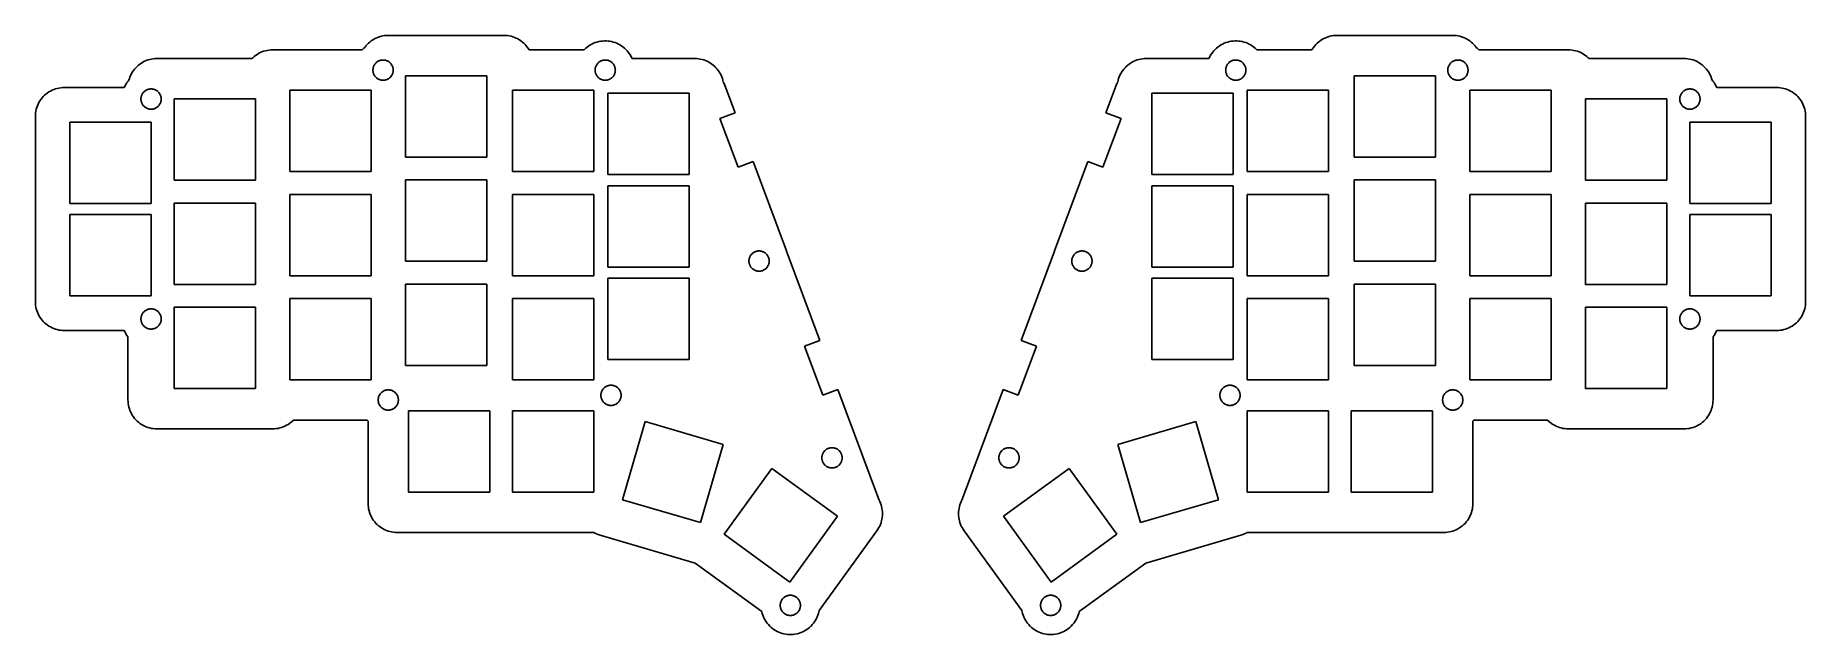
# Model space of a CAD drawing. Header units: metres. Extents: x -13 to 293, y -90 to 14.
import ezdxf

# ---------------------------------------------------------------- set-up
doc = ezdxf.new("R2010")
doc.units = ezdxf.units.M

msp = doc.modelspace()

# ---------------------------------------------------------------- linework, layer by layer
for p, q in [((44.3552, 12.4227), (44.1474, 12.1871)), ((44.5773, 12.6448), (44.3552, 12.4227)), ((44.8129, 12.8526), (44.5773, 12.6448)), ((45.0611, 13.0451), (44.8129, 12.8526)), ((45.3209, 13.2216), (45.0611, 13.0451)), ((45.5912, 13.3815), (45.3209, 13.2216)), ((45.8711, 13.5241), (45.5912, 13.3815)), ((46.1594, 13.6489), (45.8711, 13.5241)), ((46.4549, 13.7553), (46.1594, 13.6489)), ((46.7565, 13.8429), (46.4549, 13.7553)), ((47.0631, 13.9114), (46.7565, 13.8429)), ((47.3733, 13.9606), (47.0631, 13.9114)), ((47.6861, 13.9901), (47.3733, 13.9606)), ((48, 14), (47.6861, 13.9901)), ((68, 14), (48, 14)), ((68.3139, 13.9901), (68, 14)), ((68.6267, 13.9606), (68.3139, 13.9901)), ((68.9369, 13.9114), (68.6267, 13.9606)), ((69.2435, 13.8429), (68.9369, 13.9114)), ((69.5451, 13.7553), (69.2435, 13.8429)), ((69.8406, 13.6489), (69.5451, 13.7553)), ((70.1289, 13.5241), (69.8406, 13.6489)), ((70.4088, 13.3815), (70.1289, 13.5241)), ((70.6791, 13.2216), (70.4088, 13.3815)), ((70.9389, 13.0451), (70.6791, 13.2216)), ((71.1871, 12.8526), (70.9389, 13.0451)), ((71.4227, 12.6448), (71.1871, 12.8526)), ((71.6448, 12.4227), (71.4227, 12.6448)), ((71.8526, 12.1871), (71.6448, 12.4227)), ((82.9222, 12.3425), (82.6663, 12.18)), ((82.9249, 12.3441), (82.9222, 12.3425)), ((83.2107, 12.5012), (82.9249, 12.3441)), ((83.2135, 12.5027), (83.2107, 12.5012)), ((83.4886, 12.6321), (83.2135, 12.5027)), ((83.4915, 12.6334), (83.4886, 12.6321)), ((83.7845, 12.7497), (83.4915, 12.6334)), ((83.7875, 12.7507), (83.7845, 12.7497)), ((84.1013, 12.8524), (83.7875, 12.7507)), ((84.1043, 12.8533), (84.1013, 12.8524)), ((84.39, 12.9265), (84.1043, 12.8533)), ((84.3931, 12.9272), (84.39, 12.9265)), ((84.7158, 12.9887), (84.3931, 12.9272)), ((84.7189, 12.9892), (84.7158, 12.9887)), ((85.0082, 13.026), (84.7189, 12.9892)), ((85.0114, 13.0263), (85.0082, 13.026)), ((85.3513, 13.0478), (85.0114, 13.0263)), ((85.3544, 13.0479), (85.3513, 13.0478)), ((85.6463, 13.0479), (85.3544, 13.0479)), ((85.6494, 13.0478), (85.6463, 13.0479)), ((85.9886, 13.0263), (85.6494, 13.0478)), ((85.9918, 13.026), (85.9886, 13.0263)), ((86.2811, 12.9892), (85.9918, 13.026)), ((86.2842, 12.9887), (86.2811, 12.9892)), ((86.6069, 12.9272), (86.2842, 12.9887)), ((86.61, 12.9265), (86.6069, 12.9272)), ((86.8956, 12.8533), (86.61, 12.9265)), ((86.8987, 12.8524), (86.8956, 12.8533)), ((87.2125, 12.7507), (86.8987, 12.8524)), ((87.2154, 12.7497), (87.2125, 12.7507)), ((87.5085, 12.6334), (87.2154, 12.7497)), ((87.5114, 12.6321), (87.5085, 12.6334)), ((87.7865, 12.5027), (87.5114, 12.6321)), ((87.7893, 12.5012), (87.7865, 12.5027)), ((88.0751, 12.3441), (87.7893, 12.5012)), ((88.0778, 12.3425), (88.0751, 12.3441)), ((88.3337, 12.18), (88.0778, 12.3425)), ((191.922, 12.3425), (191.666, 12.18)), ((191.925, 12.3441), (191.922, 12.3425)), ((192.211, 12.5012), (191.925, 12.3441)), ((192.213, 12.5027), (192.211, 12.5012)), ((192.489, 12.6321), (192.213, 12.5027)), ((192.492, 12.6334), (192.489, 12.6321)), ((192.785, 12.7497), (192.492, 12.6334)), ((192.788, 12.7507), (192.785, 12.7497)), ((193.101, 12.8524), (192.788, 12.7507)), ((193.104, 12.8533), (193.101, 12.8524)), ((193.39, 12.9265), (193.104, 12.8533)), ((193.393, 12.9272), (193.39, 12.9265)), ((193.716, 12.9887), (193.393, 12.9272)), ((193.719, 12.9892), (193.716, 12.9887)), ((194.008, 13.026), (193.719, 12.9892)), ((194.011, 13.0263), (194.008, 13.026)), ((194.351, 13.0478), (194.011, 13.0263)), ((194.354, 13.0479), (194.351, 13.0478)), ((194.646, 13.0479), (194.354, 13.0479)), ((194.649, 13.0478), (194.646, 13.0479)), ((194.989, 13.0263), (194.649, 13.0478)), ((194.992, 13.026), (194.989, 13.0263)), ((195.281, 12.9892), (194.992, 13.026)), ((195.284, 12.9887), (195.281, 12.9892)), ((195.607, 12.9272), (195.284, 12.9887)), ((195.61, 12.9265), (195.607, 12.9272)), ((195.896, 12.8533), (195.61, 12.9265)), ((195.899, 12.8524), (195.896, 12.8533)), ((196.212, 12.7507), (195.899, 12.8524)), ((196.215, 12.7497), (196.212, 12.7507)), ((196.508, 12.6334), (196.215, 12.7497)), ((196.511, 12.6321), (196.508, 12.6334)), ((196.787, 12.5027), (196.511, 12.6321)), ((196.789, 12.5012), (196.787, 12.5027)), ((197.075, 12.3441), (196.789, 12.5012)), ((197.078, 12.3425), (197.075, 12.3441)), ((197.334, 12.18), (197.078, 12.3425)), ((208.355, 12.4227), (208.147, 12.1871)), ((208.577, 12.6448), (208.355, 12.4227)), ((208.813, 12.8526), (208.577, 12.6448)), ((209.061, 13.0451), (208.813, 12.8526)), ((209.321, 13.2216), (209.061, 13.0451)), ((209.591, 13.3815), (209.321, 13.2216)), ((209.871, 13.5241), (209.591, 13.3815)), ((210.159, 13.6489), (209.871, 13.5241)), ((210.455, 13.7553), (210.159, 13.6489)), ((210.757, 13.8429), (210.455, 13.7553)), ((211.063, 13.9114), (210.757, 13.8429)), ((211.373, 13.9606), (211.063, 13.9114)), ((211.686, 13.9901), (211.373, 13.9606)), ((212, 14), (211.686, 13.9901)), ((232, 14), (212, 14)), ((232.314, 13.9901), (232, 14)), ((232.627, 13.9606), (232.314, 13.9901)), ((232.937, 13.9114), (232.627, 13.9606)), ((233.243, 13.8429), (232.937, 13.9114)), ((233.545, 13.7553), (233.243, 13.8429)), ((233.841, 13.6489), (233.545, 13.7553)), ((234.129, 13.5241), (233.841, 13.6489)), ((234.409, 13.3815), (234.129, 13.5241)), ((234.679, 13.2216), (234.409, 13.3815)), ((234.939, 13.0451), (234.679, 13.2216)), ((235.187, 12.8526), (234.939, 13.0451)), ((235.423, 12.6448), (235.187, 12.8526)), ((235.645, 12.4227), (235.423, 12.6448)), ((235.853, 12.1871), (235.645, 12.4227)), ((5.32086, 9.22163), (5.06108, 9.04509)), ((5.59123, 9.38153), (5.32086, 9.22163)), ((5.87111, 9.52414), (5.59123, 9.38153)), ((6.15938, 9.64888), (5.87111, 9.52414)), ((6.45491, 9.75528), (6.15938, 9.64888)), ((6.75655, 9.84291), (6.45491, 9.75528)), ((7.0631, 9.91144), (6.75655, 9.84291)), ((7.37334, 9.96057), (7.0631, 9.91144)), ((7.68605, 9.99013), (7.37334, 9.96057)), ((8, 10), (7.68605, 9.99013)), ((24.4324, 10), (8, 10)), ((24.5773, 10.1448), (24.4324, 10)), ((24.8129, 10.3526), (24.5773, 10.1448)), ((25.0611, 10.5451), (24.8129, 10.3526)), ((25.3209, 10.7216), (25.0611, 10.5451)), ((25.5912, 10.8815), (25.3209, 10.7216)), ((25.8711, 11.0241), (25.5912, 10.8815)), ((26.1594, 11.1489), (25.8711, 11.0241)), ((26.4549, 11.2553), (26.1594, 11.1489)), ((26.7565, 11.3429), (26.4549, 11.2553)), ((27.0631, 11.4114), (26.7565, 11.3429)), ((27.3733, 11.4606), (27.0631, 11.4114)), ((27.6861, 11.4901), (27.3733, 11.4606)), ((28, 11.5), (27.6861, 11.4901)), ((43.4632, 11.5), (28, 11.5)), ((43.5402, 11.5819), (43.4632, 11.5)), ((43.5424, 11.5841), (43.5402, 11.5819)), ((43.756, 11.7842), (43.5424, 11.5841)), ((43.7584, 11.7863), (43.756, 11.7842)), ((43.9761, 11.9662), (43.7584, 11.7863)), ((44.1474, 12.1871), (43.9761, 11.9662)), ((45.7516, 9.11548), (45.8243, 9.19795)), ((45.8243, 9.19795), (45.902, 9.27568)), ((45.902, 9.27568), (45.9845, 9.34839)), ((45.9845, 9.34839), (46.0714, 9.41577)), ((46.0714, 9.41577), (46.1623, 9.47757)), ((46.1623, 9.47757), (46.2569, 9.53352)), ((46.2569, 9.53352), (46.3549, 9.58344)), ((46.3549, 9.58344), (46.4558, 9.62711)), ((46.4558, 9.62711), (46.5592, 9.66434)), ((46.5592, 9.66434), (46.6648, 9.69501)), ((46.6648, 9.69501), (46.7721, 9.71899)), ((46.7721, 9.71899), (46.8807, 9.73619)), ((46.8807, 9.73619), (46.9901, 9.74654)), ((46.9901, 9.74654), (47.1, 9.75)), ((47.1, 9.75), (47.2099, 9.74654)), ((47.2099, 9.74654), (47.3193, 9.73619)), ((47.3193, 9.73619), (47.4279, 9.71899)), ((47.4279, 9.71899), (47.5352, 9.69501)), ((47.5352, 9.69501), (47.6408, 9.66434)), ((47.6408, 9.66434), (47.7442, 9.62711)), ((47.7442, 9.62711), (47.8451, 9.58344)), ((47.8451, 9.58344), (47.9431, 9.53352)), ((47.9431, 9.53352), (48.0377, 9.47757)), ((48.0377, 9.47757), (48.1286, 9.41577)), ((48.1286, 9.41577), (48.2155, 9.34839)), ((48.2155, 9.34839), (48.2979, 9.27568)), ((48.2979, 9.27568), (48.3757, 9.19795)), ((48.3757, 9.19795), (48.4484, 9.11548)), ((72.0451, 11.9389), (71.8526, 12.1871)), ((72.2216, 11.6791), (72.0451, 11.9389)), ((72.3276, 11.5), (72.2216, 11.6791)), ((81.8627, 11.5), (72.3276, 11.5)), ((81.928, 11.5698), (81.8627, 11.5)), ((81.9302, 11.572), (81.928, 11.5698)), ((82.1681, 11.7948), (81.9302, 11.572)), ((82.1705, 11.7969), (82.1681, 11.7948)), ((82.3984, 11.9853), (82.1705, 11.7969)), ((82.4009, 11.9872), (82.3984, 11.9853)), ((82.6637, 12.1782), (82.4009, 11.9872)), ((82.6663, 12.18), (82.6637, 12.1782)), ((84.1516, 9.11548), (84.2243, 9.19795)), ((84.2243, 9.19795), (84.302, 9.27568)), ((84.302, 9.27568), (84.3845, 9.34839)), ((84.3845, 9.34839), (84.4714, 9.41577)), ((84.4714, 9.41577), (84.5623, 9.47757)), ((84.5623, 9.47757), (84.6569, 9.53352)), ((84.6569, 9.53352), (84.7549, 9.58344)), ((84.7549, 9.58344), (84.8558, 9.62711)), ((84.8558, 9.62711), (84.9592, 9.66434)), ((84.9592, 9.66434), (85.0648, 9.69501)), ((85.0648, 9.69501), (85.1721, 9.71899)), ((85.1721, 9.71899), (85.2807, 9.73619)), ((85.2807, 9.73619), (85.3901, 9.74654)), ((85.3901, 9.74654), (85.5, 9.75)), ((85.5, 9.75), (85.6099, 9.74654)), ((85.6099, 9.74654), (85.7193, 9.73619)), ((85.7193, 9.73619), (85.8279, 9.71899)), ((85.8279, 9.71899), (85.9352, 9.69501)), ((85.9352, 9.69501), (86.0408, 9.66434)), ((86.0408, 9.66434), (86.1442, 9.62711)), ((86.1442, 9.62711), (86.2451, 9.58344)), ((86.2451, 9.58344), (86.3431, 9.53352)), ((86.3431, 9.53352), (86.4377, 9.47757)), ((86.4377, 9.47757), (86.5286, 9.41577)), ((86.5286, 9.41577), (86.6155, 9.34839)), ((86.6155, 9.34839), (86.698, 9.27568)), ((86.698, 9.27568), (86.7757, 9.19795)), ((86.7757, 9.19795), (86.8484, 9.11548)), ((88.3363, 12.1782), (88.3337, 12.18)), ((88.5991, 11.9872), (88.3363, 12.1782)), ((88.6016, 11.9853), (88.5991, 11.9872)), ((88.8295, 11.7969), (88.6016, 11.9853)), ((88.8319, 11.7948), (88.8295, 11.7969)), ((89.0698, 11.572), (88.8319, 11.7948)), ((89.072, 11.5698), (89.0698, 11.572)), ((89.2948, 11.3319), (89.072, 11.5698)), ((89.2969, 11.3295), (89.2948, 11.3319)), ((89.4853, 11.1016), (89.2969, 11.3295)), ((89.4872, 11.0991), (89.4853, 11.1016)), ((89.6782, 10.8363), (89.4872, 11.0991)), ((89.68, 10.8337), (89.6782, 10.8363)), ((89.8425, 10.5778), (89.68, 10.8337)), ((89.8441, 10.5751), (89.8425, 10.5778)), ((90.0012, 10.2893), (89.8441, 10.5751)), ((90.0027, 10.2865), (90.0012, 10.2893)), ((90.1321, 10.0114), (90.0027, 10.2865)), ((90.1334, 10.0085), (90.1321, 10.0114)), ((90.1367, 10), (90.1334, 10.0085)), ((101, 10), (90.1367, 10)), ((101.314, 9.99013), (101, 10)), ((101.627, 9.96057), (101.314, 9.99013)), ((101.937, 9.91144), (101.627, 9.96057)), ((102.243, 9.84291), (101.937, 9.91144)), ((102.545, 9.75528), (102.243, 9.84291)), ((102.841, 9.64888), (102.545, 9.75528)), ((103.129, 9.52414), (102.841, 9.64888)), ((103.409, 9.38153), (103.129, 9.52414)), ((103.679, 9.22163), (103.409, 9.38153)), ((103.939, 9.04509), (103.679, 9.22163)), ((176.321, 9.22163), (176.061, 9.04509)), ((176.591, 9.38153), (176.321, 9.22163)), ((176.871, 9.52414), (176.591, 9.38153)), ((177.159, 9.64888), (176.871, 9.52414)), ((177.455, 9.75528), (177.159, 9.64888)), ((177.757, 9.84291), (177.455, 9.75528)), ((178.063, 9.91144), (177.757, 9.84291)), ((178.373, 9.96057), (178.063, 9.91144)), ((178.686, 9.99013), (178.373, 9.96057)), ((179, 10), (178.686, 9.99013)), ((189.863, 10), (179, 10)), ((189.867, 10.0085), (189.863, 10)), ((189.868, 10.0114), (189.867, 10.0085)), ((189.997, 10.2865), (189.868, 10.0114)), ((189.999, 10.2893), (189.997, 10.2865)), ((190.156, 10.5751), (189.999, 10.2893)), ((190.158, 10.5778), (190.156, 10.5751)), ((190.32, 10.8337), (190.158, 10.5778)), ((190.322, 10.8363), (190.32, 10.8337)), ((190.513, 11.0991), (190.322, 10.8363)), ((190.515, 11.1016), (190.513, 11.0991)), ((190.703, 11.3295), (190.515, 11.1016)), ((190.705, 11.3319), (190.703, 11.3295)), ((190.928, 11.5698), (190.705, 11.3319)), ((190.93, 11.572), (190.928, 11.5698)), ((191.168, 11.7948), (190.93, 11.572)), ((191.17, 11.7969), (191.168, 11.7948)), ((191.398, 11.9853), (191.17, 11.7969)), ((191.401, 11.9872), (191.398, 11.9853)), ((191.664, 12.1782), (191.401, 11.9872)), ((191.666, 12.18), (191.664, 12.1782)), ((193.152, 9.11548), (193.224, 9.19795)), ((193.224, 9.19795), (193.302, 9.27568)), ((193.302, 9.27568), (193.385, 9.34839)), ((193.385, 9.34839), (193.471, 9.41577)), ((193.471, 9.41577), (193.562, 9.47757)), ((193.562, 9.47757), (193.657, 9.53352)), ((193.657, 9.53352), (193.755, 9.58344)), ((193.755, 9.58344), (193.856, 9.62711)), ((193.856, 9.62711), (193.959, 9.66434)), ((193.959, 9.66434), (194.065, 9.69501)), ((194.065, 9.69501), (194.172, 9.71899)), ((194.172, 9.71899), (194.281, 9.73619)), ((194.281, 9.73619), (194.39, 9.74654)), ((194.39, 9.74654), (194.5, 9.75)), ((194.5, 9.75), (194.61, 9.74654)), ((194.61, 9.74654), (194.719, 9.73619)), ((194.719, 9.73619), (194.828, 9.71899)), ((194.828, 9.71899), (194.935, 9.69501)), ((194.935, 9.69501), (195.041, 9.66434)), ((195.041, 9.66434), (195.144, 9.62711)), ((195.144, 9.62711), (195.245, 9.58344)), ((195.245, 9.58344), (195.343, 9.53352)), ((195.343, 9.53352), (195.438, 9.47757)), ((195.438, 9.47757), (195.529, 9.41577)), ((195.529, 9.41577), (195.615, 9.34839)), ((195.615, 9.34839), (195.698, 9.27568)), ((195.698, 9.27568), (195.776, 9.19795)), ((195.776, 9.19795), (195.848, 9.11548)), ((197.336, 12.1782), (197.334, 12.18)), ((197.599, 11.9872), (197.336, 12.1782)), ((197.602, 11.9853), (197.599, 11.9872)), ((197.83, 11.7969), (197.602, 11.9853)), ((197.832, 11.7948), (197.83, 11.7969)), ((198.07, 11.572), (197.832, 11.7948)), ((198.072, 11.5698), (198.07, 11.572)), ((198.137, 11.5), (198.072, 11.5698)), ((207.672, 11.5), (198.137, 11.5)), ((207.778, 11.6791), (207.672, 11.5)), ((207.955, 11.9389), (207.778, 11.6791)), ((208.147, 12.1871), (207.955, 11.9389)), ((231.552, 9.11548), (231.624, 9.19795)), ((231.624, 9.19795), (231.702, 9.27568)), ((231.702, 9.27568), (231.785, 9.34839)), ((231.785, 9.34839), (231.871, 9.41577)), ((231.871, 9.41577), (231.962, 9.47757)), ((231.962, 9.47757), (232.057, 9.53352)), ((232.057, 9.53352), (232.155, 9.58344)), ((232.155, 9.58344), (232.256, 9.62711)), ((232.256, 9.62711), (232.359, 9.66434)), ((232.359, 9.66434), (232.465, 9.69501)), ((232.465, 9.69501), (232.572, 9.71899)), ((232.572, 9.71899), (232.681, 9.73619)), ((232.681, 9.73619), (232.79, 9.74654)), ((232.79, 9.74654), (232.9, 9.75)), ((232.9, 9.75), (233.01, 9.74654)), ((233.01, 9.74654), (233.119, 9.73619)), ((233.119, 9.73619), (233.228, 9.71899)), ((233.228, 9.71899), (233.335, 9.69501)), ((233.335, 9.69501), (233.441, 9.66434)), ((233.441, 9.66434), (233.544, 9.62711)), ((233.544, 9.62711), (233.645, 9.58344)), ((233.645, 9.58344), (233.743, 9.53352)), ((233.743, 9.53352), (233.838, 9.47757)), ((233.838, 9.47757), (233.929, 9.41577)), ((233.929, 9.41577), (234.016, 9.34839)), ((234.016, 9.34839), (234.098, 9.27568)), ((234.098, 9.27568), (234.176, 9.19795)), ((234.176, 9.19795), (234.248, 9.11548)), ((236.024, 11.9662), (235.853, 12.1871)), ((236.242, 11.7863), (236.024, 11.9662)), ((236.244, 11.7842), (236.242, 11.7863)), ((236.458, 11.5841), (236.244, 11.7842)), ((236.46, 11.5819), (236.458, 11.5841)), ((236.537, 11.5), (236.46, 11.5819)), ((252, 11.5), (236.537, 11.5)), ((252.314, 11.4901), (252, 11.5)), ((252.627, 11.4606), (252.314, 11.4901)), ((252.937, 11.4114), (252.627, 11.4606)), ((253.243, 11.3429), (252.937, 11.4114)), ((253.545, 11.2553), (253.243, 11.3429)), ((253.841, 11.1489), (253.545, 11.2553)), ((254.129, 11.0241), (253.841, 11.1489)), ((254.409, 10.8815), (254.129, 11.0241)), ((254.679, 10.7216), (254.409, 10.8815)), ((254.939, 10.5451), (254.679, 10.7216)), ((255.187, 10.3526), (254.939, 10.5451)), ((255.423, 10.1448), (255.187, 10.3526)), ((255.568, 10), (255.423, 10.1448)), ((272, 10), (255.568, 10)), ((272.314, 9.99013), (272, 10)), ((272.627, 9.96057), (272.314, 9.99013)), ((272.937, 9.91144), (272.627, 9.96057)), ((273.243, 9.84291), (272.937, 9.91144)), ((273.545, 9.75528), (273.243, 9.84291)), ((273.841, 9.64888), (273.545, 9.75528)), ((274.129, 9.52414), (273.841, 9.64888)), ((274.409, 9.38153), (274.129, 9.52414)), ((274.679, 9.22163), (274.409, 9.38153)), ((274.939, 9.04509), (274.679, 9.22163)), ((3.17072, 6.29034), (3.01471, 6.10156)), ((3.24472, 6.54509), (3.17072, 6.29034)), ((3.35112, 6.84062), (3.24472, 6.54509)), ((3.47586, 7.12889), (3.35112, 6.84062)), ((3.61847, 7.40877), (3.47586, 7.12889)), ((3.77837, 7.67914), (3.61847, 7.40877)), ((3.95491, 7.93892), (3.77837, 7.67914)), ((4.14743, 8.18712), (3.95491, 7.93892)), ((4.35516, 8.42273), (4.14743, 8.18712)), ((4.57727, 8.64484), (4.35516, 8.42273)), ((4.81288, 8.85257), (4.57727, 8.64484)), ((5.06108, 9.04509), (4.81288, 8.85257)), ((45.35, 8), (45.3534, 8.10988)), ((45.3534, 7.89011), (45.35, 8)), ((45.3534, 8.10988), (45.3638, 8.21933)), ((45.3638, 7.78065), (45.3534, 7.89011)), ((45.3638, 8.21933), (45.381, 8.32791)), ((45.381, 7.67207), (45.3638, 7.78065)), ((45.381, 8.32791), (45.405, 8.4352)), ((45.405, 7.56479), (45.381, 7.67207)), ((45.405, 8.4352), (45.4356, 8.54077)), ((45.4356, 7.45921), (45.405, 7.56479)), ((45.4356, 8.54077), (45.4729, 8.64421)), ((45.4729, 7.35577), (45.4356, 7.45921)), ((45.4729, 8.64421), (45.5165, 8.7451)), ((45.5165, 7.25488), (45.4729, 7.35577)), ((45.5165, 8.7451), (45.5665, 8.84306)), ((45.5665, 7.15692), (45.5165, 7.25488)), ((45.5665, 8.84306), (45.6224, 8.93768)), ((45.6224, 7.0623), (45.5665, 7.15692)), ((45.6224, 8.93768), (45.6842, 9.02861)), ((45.6842, 6.97137), (45.6224, 7.0623)), ((45.6842, 9.02861), (45.7516, 9.11548)), ((45.7516, 6.88451), (45.6842, 6.97137)), ((45.8243, 6.80203), (45.7516, 6.88451)), ((45.902, 6.7243), (45.8243, 6.80203)), ((45.9845, 6.6516), (45.902, 6.7243)), ((46.0714, 6.58421), (45.9845, 6.6516)), ((46.1623, 6.52242), (46.0714, 6.58421)), ((46.2569, 6.46646), (46.1623, 6.52242)), ((46.3549, 6.41655), (46.2569, 6.46646)), ((46.4558, 6.37288), (46.3549, 6.41655)), ((46.5592, 6.33565), (46.4558, 6.37288)), ((46.6648, 6.30498), (46.5592, 6.33565)), ((46.7721, 6.28099), (46.6648, 6.30498)), ((46.8807, 6.26379), (46.7721, 6.28099)), ((46.9901, 6.25345), (46.8807, 6.26379)), ((47.1, 6.25), (46.9901, 6.25345)), ((47.2099, 6.25345), (47.1, 6.25)), ((47.3193, 6.26379), (47.2099, 6.25345)), ((47.4279, 6.28099), (47.3193, 6.26379)), ((47.5352, 6.30498), (47.4279, 6.28099)), ((47.6408, 6.33565), (47.5352, 6.30498)), ((47.7442, 6.37288), (47.6408, 6.33565)), ((47.8451, 6.41655), (47.7442, 6.37288)), ((47.9431, 6.46646), (47.8451, 6.41655)), ((48.0377, 6.52242), (47.9431, 6.46646)), ((48.1286, 6.58421), (48.0377, 6.52242)), ((48.2155, 6.6516), (48.1286, 6.58421)), ((48.2979, 6.7243), (48.2155, 6.6516)), ((48.3757, 6.80203), (48.2979, 6.7243)), ((48.4484, 6.88451), (48.3757, 6.80203)), ((48.4484, 9.11548), (48.5158, 9.02861)), ((48.5158, 6.97137), (48.4484, 6.88451)), ((48.5158, 9.02861), (48.5776, 8.93768)), ((48.5776, 7.0623), (48.5158, 6.97137)), ((48.5776, 8.93768), (48.6335, 8.84306)), ((48.6335, 7.15692), (48.5776, 7.0623)), ((48.6335, 8.84306), (48.6834, 8.7451)), ((48.6834, 7.25488), (48.6335, 7.15692)), ((48.6834, 8.7451), (48.7271, 8.64421)), ((48.7271, 7.35577), (48.6834, 7.25488)), ((48.7271, 8.64421), (48.7643, 8.54077)), ((48.7643, 7.45921), (48.7271, 7.35577)), ((48.7643, 8.54077), (48.795, 8.4352)), ((48.795, 7.56479), (48.7643, 7.45921)), ((48.795, 8.4352), (48.819, 8.32791)), ((48.819, 7.67207), (48.795, 7.56479)), ((48.819, 8.32791), (48.8362, 8.21933)), ((48.8362, 7.78065), (48.819, 7.67207)), ((48.8362, 8.21933), (48.8465, 8.10988)), ((48.8465, 7.89011), (48.8362, 7.78065)), ((48.8465, 8.10988), (48.85, 8)), ((48.85, 8), (48.8465, 7.89011)), ((50.975, -7.02499), (50.975, 7.02499)), ((50.975, 7.02499), (65.025, 7.02499)), ((65.025, 7.02499), (65.025, -7.02499)), ((83.75, 8), (83.7534, 8.10988)), ((83.7534, 7.89011), (83.75, 8)), ((83.7534, 8.10988), (83.7638, 8.21933)), ((83.7638, 7.78065), (83.7534, 7.89011)), ((83.7638, 8.21933), (83.781, 8.32791)), ((83.781, 7.67207), (83.7638, 7.78065)), ((83.781, 8.32791), (83.805, 8.4352)), ((83.805, 7.56479), (83.781, 7.67207)), ((83.805, 8.4352), (83.8356, 8.54077)), ((83.8356, 7.45921), (83.805, 7.56479)), ((83.8356, 8.54077), (83.8729, 8.64421)), ((83.8729, 7.35577), (83.8356, 7.45921)), ((83.8729, 8.64421), (83.9165, 8.7451)), ((83.9165, 7.25488), (83.8729, 7.35577)), ((83.9165, 8.7451), (83.9665, 8.84306)), ((83.9665, 7.15692), (83.9165, 7.25488)), ((83.9665, 8.84306), (84.0224, 8.93768)), ((84.0224, 7.0623), (83.9665, 7.15692)), ((84.0224, 8.93768), (84.0842, 9.02861)), ((84.0842, 6.97137), (84.0224, 7.0623)), ((84.0842, 9.02861), (84.1516, 9.11548)), ((84.1516, 6.88451), (84.0842, 6.97137)), ((84.2243, 6.80203), (84.1516, 6.88451)), ((84.302, 6.7243), (84.2243, 6.80203)), ((84.3845, 6.6516), (84.302, 6.7243)), ((84.4714, 6.58421), (84.3845, 6.6516)), ((84.5623, 6.52242), (84.4714, 6.58421)), ((84.6569, 6.46646), (84.5623, 6.52242)), ((84.7549, 6.41655), (84.6569, 6.46646)), ((84.8558, 6.37288), (84.7549, 6.41655)), ((84.9592, 6.33565), (84.8558, 6.37288)), ((85.0648, 6.30498), (84.9592, 6.33565)), ((85.1721, 6.28099), (85.0648, 6.30498)), ((85.2807, 6.26379), (85.1721, 6.28099)), ((85.3901, 6.25345), (85.2807, 6.26379)), ((85.5, 6.25), (85.3901, 6.25345)), ((85.6099, 6.25345), (85.5, 6.25)), ((85.7193, 6.26379), (85.6099, 6.25345)), ((85.8279, 6.28099), (85.7193, 6.26379)), ((85.9352, 6.30498), (85.8279, 6.28099)), ((86.0408, 6.33565), (85.9352, 6.30498)), ((86.1442, 6.37288), (86.0408, 6.33565)), ((86.2451, 6.41655), (86.1442, 6.37288)), ((86.3431, 6.46646), (86.2451, 6.41655)), ((86.4377, 6.52242), (86.3431, 6.46646)), ((86.5286, 6.58421), (86.4377, 6.52242)), ((86.6155, 6.6516), (86.5286, 6.58421)), ((86.698, 6.7243), (86.6155, 6.6516)), ((86.7757, 6.80203), (86.698, 6.7243)), ((86.8484, 6.88451), (86.7757, 6.80203)), ((86.8484, 9.11548), (86.9158, 9.02861)), ((86.9158, 6.97137), (86.8484, 6.88451)), ((86.9158, 9.02861), (86.9776, 8.93768)), ((86.9776, 7.0623), (86.9158, 6.97137)), ((86.9776, 8.93768), (87.0335, 8.84306)), ((87.0335, 7.15692), (86.9776, 7.0623)), ((87.0335, 8.84306), (87.0834, 8.7451)), ((87.0834, 7.25488), (87.0335, 7.15692)), ((87.0834, 8.7451), (87.1271, 8.64421)), ((87.1271, 7.35577), (87.0834, 7.25488)), ((87.1271, 8.64421), (87.1643, 8.54077)), ((87.1643, 7.45921), (87.1271, 7.35577)), ((87.1643, 8.54077), (87.195, 8.4352)), ((87.195, 7.56479), (87.1643, 7.45921)), ((87.195, 8.4352), (87.219, 8.32791)), ((87.219, 7.67207), (87.195, 7.56479)), ((87.219, 8.32791), (87.2362, 8.21933)), ((87.2362, 7.78065), (87.219, 7.67207)), ((87.2362, 8.21933), (87.2465, 8.10988)), ((87.2465, 7.89011), (87.2362, 7.78065)), ((87.2465, 8.10988), (87.25, 8)), ((87.25, 8), (87.2465, 7.89011)), ((104.187, 8.85257), (103.939, 9.04509)), ((104.423, 8.64484), (104.187, 8.85257)), ((104.645, 8.42273), (104.423, 8.64484)), ((104.853, 8.18712), (104.645, 8.42273)), ((105.045, 7.93892), (104.853, 8.18712)), ((105.222, 7.67914), (105.045, 7.93892)), ((105.382, 7.40877), (105.222, 7.67914)), ((105.524, 7.12889), (105.382, 7.40877)), ((105.649, 6.84062), (105.524, 7.12889)), ((105.755, 6.54509), (105.649, 6.84062)), ((105.843, 6.24345), (105.755, 6.54509)), ((105.911, 5.9369), (105.843, 6.24345)), ((174.157, 6.24345), (174.089, 5.9369)), ((174.245, 6.54509), (174.157, 6.24345)), ((174.351, 6.84062), (174.245, 6.54509)), ((174.476, 7.12889), (174.351, 6.84062)), ((174.618, 7.40877), (174.476, 7.12889)), ((174.778, 7.67914), (174.618, 7.40877)), ((174.955, 7.93892), (174.778, 7.67914)), ((175.147, 8.18712), (174.955, 7.93892)), ((175.355, 8.42273), (175.147, 8.18712)), ((175.577, 8.64484), (175.355, 8.42273)), ((175.813, 8.85257), (175.577, 8.64484)), ((176.061, 9.04509), (175.813, 8.85257)), ((192.75, 8), (192.753, 8.10988)), ((192.753, 7.89011), (192.75, 8)), ((192.753, 8.10988), (192.764, 8.21933)), ((192.764, 7.78065), (192.753, 7.89011)), ((192.764, 8.21933), (192.781, 8.32791)), ((192.781, 7.67207), (192.764, 7.78065)), ((192.781, 8.32791), (192.805, 8.4352)), ((192.805, 7.56479), (192.781, 7.67207)), ((192.805, 8.4352), (192.836, 8.54077)), ((192.836, 7.45921), (192.805, 7.56479)), ((192.836, 8.54077), (192.873, 8.64421)), ((192.873, 7.35577), (192.836, 7.45921)), ((192.873, 8.64421), (192.917, 8.7451)), ((192.917, 7.25488), (192.873, 7.35577)), ((192.917, 8.7451), (192.966, 8.84306)), ((192.966, 7.15692), (192.917, 7.25488)), ((192.966, 8.84306), (193.022, 8.93768)), ((193.022, 7.0623), (192.966, 7.15692)), ((193.022, 8.93768), (193.084, 9.02861)), ((193.084, 6.97137), (193.022, 7.0623)), ((193.084, 9.02861), (193.152, 9.11548)), ((193.152, 6.88451), (193.084, 6.97137)), ((193.224, 6.80203), (193.152, 6.88451)), ((193.302, 6.7243), (193.224, 6.80203)), ((193.385, 6.6516), (193.302, 6.7243)), ((193.471, 6.58421), (193.385, 6.6516)), ((193.562, 6.52242), (193.471, 6.58421)), ((193.657, 6.46646), (193.562, 6.52242)), ((193.755, 6.41655), (193.657, 6.46646)), ((193.856, 6.37288), (193.755, 6.41655)), ((193.959, 6.33565), (193.856, 6.37288)), ((194.065, 6.30498), (193.959, 6.33565)), ((194.172, 6.28099), (194.065, 6.30498)), ((194.281, 6.26379), (194.172, 6.28099)), ((194.39, 6.25345), (194.281, 6.26379)), ((194.5, 6.25), (194.39, 6.25345)), ((194.61, 6.25345), (194.5, 6.25)), ((194.719, 6.26379), (194.61, 6.25345)), ((194.828, 6.28099), (194.719, 6.26379)), ((194.935, 6.30498), (194.828, 6.28099)), ((195.041, 6.33565), (194.935, 6.30498)), ((195.144, 6.37288), (195.041, 6.33565)), ((195.245, 6.41655), (195.144, 6.37288)), ((195.343, 6.46646), (195.245, 6.41655)), ((195.438, 6.52242), (195.343, 6.46646)), ((195.529, 6.58421), (195.438, 6.52242)), ((195.615, 6.6516), (195.529, 6.58421)), ((195.698, 6.7243), (195.615, 6.6516)), ((195.776, 6.80203), (195.698, 6.7243)), ((195.848, 6.88451), (195.776, 6.80203)), ((195.848, 9.11548), (195.916, 9.02861)), ((195.916, 6.97137), (195.848, 6.88451)), ((195.916, 9.02861), (195.978, 8.93768)), ((195.978, 7.0623), (195.916, 6.97137)), ((195.978, 8.93768), (196.034, 8.84306)), ((196.034, 7.15692), (195.978, 7.0623)), ((196.034, 8.84306), (196.083, 8.7451)), ((196.083, 7.25488), (196.034, 7.15692)), ((196.083, 8.7451), (196.127, 8.64421)), ((196.127, 7.35577), (196.083, 7.25488)), ((196.127, 8.64421), (196.164, 8.54077)), ((196.164, 7.45921), (196.127, 7.35577)), ((196.164, 8.54077), (196.195, 8.4352)), ((196.195, 7.56479), (196.164, 7.45921)), ((196.195, 8.4352), (196.219, 8.32791)), ((196.219, 7.67207), (196.195, 7.56479)), ((196.219, 8.32791), (196.236, 8.21933)), ((196.236, 7.78065), (196.219, 7.67207)), ((196.236, 8.21933), (196.247, 8.10988)), ((196.247, 7.89011), (196.236, 7.78065)), ((196.247, 8.10988), (196.25, 8)), ((196.25, 8), (196.247, 7.89011)), ((214.975, -7.02499), (214.975, 7.02499)), ((214.975, 7.02499), (229.025, 7.02499)), ((229.025, 7.02499), (229.025, -7.02499)), ((231.15, 8), (231.153, 8.10988)), ((231.153, 7.89011), (231.15, 8)), ((231.153, 8.10988), (231.164, 8.21933)), ((231.164, 7.78065), (231.153, 7.89011)), ((231.164, 8.21933), (231.181, 8.32791)), ((231.181, 7.67207), (231.164, 7.78065)), ((231.181, 8.32791), (231.205, 8.4352)), ((231.205, 7.56479), (231.181, 7.67207)), ((231.205, 8.4352), (231.236, 8.54077)), ((231.236, 7.45921), (231.205, 7.56479)), ((231.236, 8.54077), (231.273, 8.64421)), ((231.273, 7.35577), (231.236, 7.45921)), ((231.273, 8.64421), (231.317, 8.7451)), ((231.317, 7.25488), (231.273, 7.35577)), ((231.317, 8.7451), (231.366, 8.84306)), ((231.366, 7.15692), (231.317, 7.25488)), ((231.366, 8.84306), (231.422, 8.93768)), ((231.422, 7.0623), (231.366, 7.15692)), ((231.422, 8.93768), (231.484, 9.02861)), ((231.484, 6.97137), (231.422, 7.0623)), ((231.484, 9.02861), (231.552, 9.11548)), ((231.552, 6.88451), (231.484, 6.97137)), ((231.624, 6.80203), (231.552, 6.88451)), ((231.702, 6.7243), (231.624, 6.80203)), ((231.785, 6.6516), (231.702, 6.7243)), ((231.871, 6.58421), (231.785, 6.6516)), ((231.962, 6.52242), (231.871, 6.58421)), ((232.057, 6.46646), (231.962, 6.52242)), ((232.155, 6.41655), (232.057, 6.46646)), ((232.256, 6.37288), (232.155, 6.41655)), ((232.359, 6.33565), (232.256, 6.37288)), ((232.465, 6.30498), (232.359, 6.33565)), ((232.572, 6.28099), (232.465, 6.30498)), ((232.681, 6.26379), (232.572, 6.28099)), ((232.79, 6.25345), (232.681, 6.26379)), ((232.9, 6.25), (232.79, 6.25345)), ((233.01, 6.25345), (232.9, 6.25)), ((233.119, 6.26379), (233.01, 6.25345)), ((233.228, 6.28099), (233.119, 6.26379)), ((233.335, 6.30498), (233.228, 6.28099)), ((233.441, 6.33565), (233.335, 6.30498)), ((233.544, 6.37288), (233.441, 6.33565)), ((233.645, 6.41655), (233.544, 6.37288)), ((233.743, 6.46646), (233.645, 6.41655)), ((233.838, 6.52242), (233.743, 6.46646)), ((233.929, 6.58421), (233.838, 6.52242)), ((234.016, 6.6516), (233.929, 6.58421)), ((234.098, 6.7243), (234.016, 6.6516)), ((234.176, 6.80203), (234.098, 6.7243)), ((234.248, 6.88451), (234.176, 6.80203)), ((234.248, 9.11548), (234.316, 9.02861)), ((234.316, 6.97137), (234.248, 6.88451)), ((234.316, 9.02861), (234.378, 8.93768)), ((234.378, 7.0623), (234.316, 6.97137)), ((234.378, 8.93768), (234.434, 8.84306)), ((234.434, 7.15692), (234.378, 7.0623)), ((234.434, 8.84306), (234.483, 8.7451)), ((234.483, 7.25488), (234.434, 7.15692)), ((234.483, 8.7451), (234.527, 8.64421)), ((234.527, 7.35577), (234.483, 7.25488)), ((234.527, 8.64421), (234.564, 8.54077)), ((234.564, 7.45921), (234.527, 7.35577)), ((234.564, 8.54077), (234.595, 8.4352)), ((234.595, 7.56479), (234.564, 7.45921)), ((234.595, 8.4352), (234.619, 8.32791)), ((234.619, 7.67207), (234.595, 7.56479)), ((234.619, 8.32791), (234.636, 8.21933)), ((234.636, 7.78065), (234.619, 7.67207)), ((234.636, 8.21933), (234.647, 8.10988)), ((234.647, 7.89011), (234.636, 7.78065)), ((234.647, 8.10988), (234.65, 8)), ((234.65, 8), (234.647, 7.89011)), ((275.187, 8.85257), (274.939, 9.04509)), ((275.423, 8.64484), (275.187, 8.85257)), ((275.645, 8.42273), (275.423, 8.64484)), ((275.853, 8.18712), (275.645, 8.42273)), ((276.045, 7.93892), (275.853, 8.18712)), ((276.222, 7.67914), (276.045, 7.93892)), ((276.382, 7.40877), (276.222, 7.67914)), ((276.524, 7.12889), (276.382, 7.40877)), ((276.649, 6.84062), (276.524, 7.12889)), ((276.755, 6.54509), (276.649, 6.84062)), ((276.829, 6.29034), (276.755, 6.54509)), ((276.985, 6.10156), (276.829, 6.29034)), ((-11.8526, 3.18712), (-12.0451, 2.93892)), ((-11.6448, 3.42273), (-11.8526, 3.18712)), ((-11.4227, 3.64484), (-11.6448, 3.42273)), ((-11.1871, 3.85257), (-11.4227, 3.64484)), ((-10.9389, 4.04509), (-11.1871, 3.85257)), ((-10.6791, 4.22163), (-10.9389, 4.04509)), ((-10.4088, 4.38153), (-10.6791, 4.22163)), ((-10.1289, 4.52414), (-10.4088, 4.38153)), ((-9.84062, 4.64888), (-10.1289, 4.52414)), ((-9.54509, 4.75528), (-9.84062, 4.64888)), ((-9.24345, 4.84291), (-9.54509, 4.75528)), ((-8.9369, 4.91144), (-9.24345, 4.84291)), ((-8.62666, 4.96057), (-8.9369, 4.91144)), ((-8.31395, 4.99013), (-8.62666, 4.96057)), ((-8, 5), (-8.31395, 4.99013)), ((2.36324, 5), (-8, 5)), ((2.36661, 5.00848), (2.36324, 5)), ((2.36786, 5.01137), (2.36661, 5.00848)), ((2.49733, 5.28653), (2.36786, 5.01137)), ((2.49875, 5.28932), (2.49733, 5.28653)), ((2.6559, 5.57509), (2.49875, 5.28932)), ((2.6575, 5.57779), (2.6559, 5.57509)), ((2.81999, 5.83369), (2.6575, 5.57779)), ((2.82176, 5.8363), (2.81999, 5.83369)), ((3.01279, 6.09909), (2.82176, 5.8363)), ((3.01471, 6.10156), (3.01279, 6.09909)), ((5.25, 3), (5.25345, 3.10988)), ((5.25345, 3.10988), (5.26379, 3.21933)), ((5.26379, 3.21933), (5.28099, 3.32791)), ((5.28099, 3.32791), (5.30498, 3.4352)), ((5.30498, 3.4352), (5.33565, 3.54077)), ((5.33565, 3.54077), (5.37288, 3.64421)), ((5.37288, 3.64421), (5.41655, 3.7451)), ((5.41655, 3.7451), (5.46646, 3.84306)), ((5.46646, 3.84306), (5.52242, 3.93768)), ((5.52242, 3.93768), (5.58421, 4.02861)), ((5.58421, 4.02861), (5.6516, 4.11548)), ((5.6516, 4.11548), (5.7243, 4.19795)), ((5.7243, 4.19795), (5.80203, 4.27568)), ((5.80203, 4.27568), (5.88451, 4.34839)), ((5.88451, 4.34839), (5.97137, 4.41577)), ((5.97137, 4.41577), (6.0623, 4.47757)), ((6.0623, 4.47757), (6.15692, 4.53352)), ((6.15692, 4.53352), (6.25488, 4.58344)), ((6.25488, 4.58344), (6.35577, 4.62711)), ((6.35577, 4.62711), (6.45921, 4.66434)), ((6.45921, 4.66434), (6.56479, 4.69501)), ((6.56479, 4.69501), (6.67207, 4.71899)), ((6.67207, 4.71899), (6.78065, 4.73619)), ((6.78065, 4.73619), (6.89011, 4.74654)), ((6.89011, 4.74654), (7, 4.75)), ((7, 4.75), (7.10988, 4.74654)), ((7.10988, 4.74654), (7.21933, 4.73619)), ((7.21933, 4.73619), (7.32791, 4.71899)), ((7.32791, 4.71899), (7.4352, 4.69501)), ((7.4352, 4.69501), (7.54077, 4.66434)), ((7.54077, 4.66434), (7.64421, 4.62711)), ((7.64421, 4.62711), (7.7451, 4.58344)), ((7.7451, 4.58344), (7.84306, 4.53352)), ((7.84306, 4.53352), (7.93768, 4.47757)), ((7.93768, 4.47757), (8.02861, 4.41577)), ((8.02861, 4.41577), (8.11548, 4.34839)), ((8.11548, 4.34839), (8.19795, 4.27568)), ((8.19795, 4.27568), (8.27568, 4.19795)), ((8.27568, 4.19795), (8.34839, 4.11548)), ((8.34839, 4.11548), (8.41577, 4.02861)), ((8.41577, 4.02861), (8.47757, 3.93768)), ((8.47757, 3.93768), (8.53352, 3.84306)), ((8.53352, 3.84306), (8.58344, 3.7451)), ((8.58344, 3.7451), (8.62711, 3.64421)), ((8.62711, 3.64421), (8.66434, 3.54077)), ((8.66434, 3.54077), (8.69501, 3.4352)), ((8.69501, 3.4352), (8.71899, 3.32791)), ((8.71899, 3.32791), (8.73619, 3.21933)), ((8.73619, 3.21933), (8.74654, 3.10988)), ((8.74654, 3.10988), (8.75, 3)), ((30.975, -9.52499), (30.975, 4.52499)), ((30.975, 4.52499), (45.025, 4.52499)), ((45.025, 4.52499), (45.025, -9.52499)), ((69.475, -9.52499), (69.475, 4.52499)), ((69.475, 4.52499), (83.525, 4.52499)), ((83.525, 4.52499), (83.525, -9.52499)), ((85.975, -10.025), (85.975, 4.02499)), ((85.975, 4.02499), (100.025, 4.02499)), ((100.025, 4.02499), (100.025, -10.025)), ((105.912, 5.93213), (105.911, 5.9369)), ((105.999, 5.77849), (105.912, 5.93213)), ((106.135, 5.49568), (105.999, 5.77849)), ((106.254, 5.20486), (106.135, 5.49568)), ((107.958, 0.62253), (106.254, 5.20486)), ((173.746, 5.20486), (172.042, 0.62253)), ((173.865, 5.49568), (173.746, 5.20486)), ((174.001, 5.77849), (173.865, 5.49568)), ((174.088, 5.93213), (174.001, 5.77849)), ((174.089, 5.9369), (174.088, 5.93213)), ((179.975, -10.025), (179.975, 4.02499)), ((179.975, 4.02499), (194.025, 4.02499)), ((194.025, 4.02499), (194.025, -10.025)), ((196.475, -9.52499), (196.475, 4.52499)), ((196.475, 4.52499), (210.525, 4.52499)), ((210.525, 4.52499), (210.525, -9.52499)), ((234.975, -9.52499), (234.975, 4.52499)), ((234.975, 4.52499), (249.025, 4.52499)), ((249.025, 4.52499), (249.025, -9.52499)), ((271.25, 3), (271.253, 3.10988)), ((271.253, 3.10988), (271.264, 3.21933)), ((271.264, 3.21933), (271.281, 3.32791)), ((271.281, 3.32791), (271.305, 3.4352)), ((271.305, 3.4352), (271.336, 3.54077)), ((271.336, 3.54077), (271.373, 3.64421)), ((271.373, 3.64421), (271.417, 3.7451)), ((271.417, 3.7451), (271.466, 3.84306)), ((271.466, 3.84306), (271.522, 3.93768)), ((271.522, 3.93768), (271.584, 4.02861)), ((271.584, 4.02861), (271.652, 4.11548)), ((271.652, 4.11548), (271.724, 4.19795)), ((271.724, 4.19795), (271.802, 4.27568)), ((271.802, 4.27568), (271.885, 4.34839)), ((271.885, 4.34839), (271.971, 4.41577)), ((271.971, 4.41577), (272.062, 4.47757)), ((272.062, 4.47757), (272.157, 4.53352)), ((272.157, 4.53352), (272.255, 4.58344)), ((272.255, 4.58344), (272.356, 4.62711)), ((272.356, 4.62711), (272.459, 4.66434)), ((272.459, 4.66434), (272.565, 4.69501)), ((272.565, 4.69501), (272.672, 4.71899)), ((272.672, 4.71899), (272.781, 4.73619)), ((272.781, 4.73619), (272.89, 4.74654)), ((272.89, 4.74654), (273, 4.75)), ((273, 4.75), (273.11, 4.74654)), ((273.11, 4.74654), (273.219, 4.73619)), ((273.219, 4.73619), (273.328, 4.71899)), ((273.328, 4.71899), (273.435, 4.69501)), ((273.435, 4.69501), (273.541, 4.66434)), ((273.541, 4.66434), (273.644, 4.62711)), ((273.644, 4.62711), (273.745, 4.58344)), ((273.745, 4.58344), (273.843, 4.53352)), ((273.843, 4.53352), (273.938, 4.47757)), ((273.938, 4.47757), (274.029, 4.41577)), ((274.029, 4.41577), (274.115, 4.34839)), ((274.115, 4.34839), (274.198, 4.27568)), ((274.198, 4.27568), (274.276, 4.19795)), ((274.276, 4.19795), (274.348, 4.11548)), ((274.348, 4.11548), (274.416, 4.02861)), ((274.416, 4.02861), (274.478, 3.93768)), ((274.478, 3.93768), (274.534, 3.84306)), ((274.534, 3.84306), (274.583, 3.7451)), ((274.583, 3.7451), (274.627, 3.64421)), ((274.627, 3.64421), (274.664, 3.54077)), ((274.664, 3.54077), (274.695, 3.4352)), ((274.695, 3.4352), (274.719, 3.32791)), ((274.719, 3.32791), (274.736, 3.21933)), ((274.736, 3.21933), (274.747, 3.10988)), ((274.747, 3.10988), (274.75, 3)), ((276.987, 6.09909), (276.985, 6.10156)), ((277.178, 5.8363), (276.987, 6.09909)), ((277.18, 5.83369), (277.178, 5.8363)), ((277.342, 5.57779), (277.18, 5.83369)), ((277.344, 5.57509), (277.342, 5.57779)), ((277.501, 5.28932), (277.344, 5.57509)), ((277.503, 5.28653), (277.501, 5.28932)), ((277.632, 5.01137), (277.503, 5.28653)), ((277.633, 5.00848), (277.632, 5.01137)), ((277.637, 5), (277.633, 5.00848)), ((288, 5), (277.637, 5)), ((288.314, 4.99013), (288, 5)), ((288.627, 4.96057), (288.314, 4.99013)), ((288.937, 4.91144), (288.627, 4.96057)), ((289.243, 4.84291), (288.937, 4.91144)), ((289.545, 4.75528), (289.243, 4.84291)), ((289.841, 4.64888), (289.545, 4.75528)), ((290.129, 4.52414), (289.841, 4.64888)), ((290.409, 4.38153), (290.129, 4.52414)), ((290.679, 4.22163), (290.409, 4.38153)), ((290.939, 4.04509), (290.679, 4.22163)), ((291.187, 3.85257), (290.939, 4.04509)), ((291.423, 3.64484), (291.187, 3.85257)), ((291.645, 3.42273), (291.423, 3.64484)), ((291.853, 3.18712), (291.645, 3.42273)), ((292.045, 2.93892), (291.853, 3.18712)), ((-12.9901, 0.31395), (-13, 0)), ((-13, 0), (-13, -32)), ((-12.9606, 0.62666), (-12.9901, 0.31395)), ((-12.9114, 0.9369), (-12.9606, 0.62666)), ((-12.8429, 1.24345), (-12.9114, 0.9369)), ((-12.7553, 1.54509), (-12.8429, 1.24345)), ((-12.6489, 1.84062), (-12.7553, 1.54509)), ((-12.5241, 2.12889), (-12.6489, 1.84062)), ((-12.3815, 2.40877), (-12.5241, 2.12889)), ((-12.2216, 2.67914), (-12.3815, 2.40877)), ((-12.0451, 2.93892), (-12.2216, 2.67914)), ((5.25345, 2.89011), (5.25, 3)), ((5.26379, 2.78065), (5.25345, 2.89011)), ((5.28099, 2.67207), (5.26379, 2.78065)), ((5.30498, 2.56479), (5.28099, 2.67207)), ((5.33565, 2.45921), (5.30498, 2.56479)), ((5.37288, 2.35577), (5.33565, 2.45921)), ((5.41655, 2.25488), (5.37288, 2.35577)), ((5.46646, 2.15692), (5.41655, 2.25488)), ((5.52242, 2.0623), (5.46646, 2.15692)), ((5.58421, 1.97137), (5.52242, 2.0623)), ((5.6516, 1.88451), (5.58421, 1.97137)), ((5.7243, 1.80203), (5.6516, 1.88451)), ((5.80203, 1.7243), (5.7243, 1.80203)), ((5.88451, 1.6516), (5.80203, 1.7243)), ((5.97137, 1.58421), (5.88451, 1.6516)), ((6.0623, 1.52242), (5.97137, 1.58421)), ((6.15692, 1.46646), (6.0623, 1.52242)), ((6.25488, 1.41655), (6.15692, 1.46646)), ((6.35577, 1.37288), (6.25488, 1.41655)), ((6.45921, 1.33565), (6.35577, 1.37288)), ((6.56479, 1.30498), (6.45921, 1.33565)), ((6.67207, 1.28099), (6.56479, 1.30498)), ((6.78065, 1.26379), (6.67207, 1.28099)), ((6.89011, 1.25345), (6.78065, 1.26379)), ((7, 1.25), (6.89011, 1.25345)), ((7.10988, 1.25345), (7, 1.25)), ((7.21933, 1.26379), (7.10988, 1.25345)), ((7.32791, 1.28099), (7.21933, 1.26379)), ((7.4352, 1.30498), (7.32791, 1.28099)), ((7.54077, 1.33565), (7.4352, 1.30498)), ((7.64421, 1.37288), (7.54077, 1.33565)), ((7.7451, 1.41655), (7.64421, 1.37288)), ((7.84306, 1.46646), (7.7451, 1.41655)), ((7.93768, 1.52242), (7.84306, 1.46646)), ((8.02861, 1.58421), (7.93768, 1.52242)), ((8.11548, 1.6516), (8.02861, 1.58421)), ((8.19795, 1.7243), (8.11548, 1.6516)), ((8.27568, 1.80203), (8.19795, 1.7243)), ((8.34839, 1.88451), (8.27568, 1.80203)), ((8.41577, 1.97137), (8.34839, 1.88451)), ((8.47757, 2.0623), (8.41577, 1.97137)), ((8.53352, 2.15692), (8.47757, 2.0623)), ((8.58344, 2.25488), (8.53352, 2.15692)), ((8.62711, 2.35577), (8.58344, 2.25488)), ((8.66434, 2.45921), (8.62711, 2.35577)), ((8.69501, 2.56479), (8.66434, 2.45921)), ((8.71899, 2.67207), (8.69501, 2.56479)), ((8.73619, 2.78065), (8.71899, 2.67207)), ((8.74654, 2.89011), (8.73619, 2.78065)), ((8.75, 3), (8.74654, 2.89011)), ((10.975, -11.025), (10.975, 3.02499)), ((10.975, 3.02499), (25.025, 3.02499)), ((25.025, 3.02499), (25.025, -11.025)), ((105.326, -0.35657), (107.958, 0.62253)), ((172.042, 0.62253), (174.674, -0.35657)), ((254.975, -11.025), (254.975, 3.02499)), ((254.975, 3.02499), (269.025, 3.02499)), ((269.025, 3.02499), (269.025, -11.025)), ((271.253, 2.89011), (271.25, 3)), ((271.264, 2.78065), (271.253, 2.89011)), ((271.281, 2.67207), (271.264, 2.78065)), ((271.305, 2.56479), (271.281, 2.67207)), ((271.336, 2.45921), (271.305, 2.56479)), ((271.373, 2.35577), (271.336, 2.45921)), ((271.417, 2.25488), (271.373, 2.35577)), ((271.466, 2.15692), (271.417, 2.25488)), ((271.522, 2.0623), (271.466, 2.15692)), ((271.584, 1.97137), (271.522, 2.0623)), ((271.652, 1.88451), (271.584, 1.97137)), ((271.724, 1.80203), (271.652, 1.88451)), ((271.802, 1.7243), (271.724, 1.80203)), ((271.885, 1.6516), (271.802, 1.7243)), ((271.971, 1.58421), (271.885, 1.6516)), ((272.062, 1.52242), (271.971, 1.58421)), ((272.157, 1.46646), (272.062, 1.52242)), ((272.255, 1.41655), (272.157, 1.46646)), ((272.356, 1.37288), (272.255, 1.41655)), ((272.459, 1.33565), (272.356, 1.37288)), ((272.565, 1.30498), (272.459, 1.33565)), ((272.672, 1.28099), (272.565, 1.30498)), ((272.781, 1.26379), (272.672, 1.28099)), ((272.89, 1.25345), (272.781, 1.26379)), ((273, 1.25), (272.89, 1.25345)), ((273.11, 1.25345), (273, 1.25)), ((273.219, 1.26379), (273.11, 1.25345)), ((273.328, 1.28099), (273.219, 1.26379)), ((273.435, 1.30498), (273.328, 1.28099)), ((273.541, 1.33565), (273.435, 1.30498)), ((273.644, 1.37288), (273.541, 1.33565)), ((273.745, 1.41655), (273.644, 1.37288)), ((273.843, 1.46646), (273.745, 1.41655)), ((273.938, 1.52242), (273.843, 1.46646)), ((274.029, 1.58421), (273.938, 1.52242)), ((274.115, 1.6516), (274.029, 1.58421)), ((274.198, 1.7243), (274.115, 1.6516)), ((274.276, 1.80203), (274.198, 1.7243)), ((274.348, 1.88451), (274.276, 1.80203)), ((274.416, 1.97137), (274.348, 1.88451)), ((274.478, 2.0623), (274.416, 1.97137)), ((274.534, 2.15692), (274.478, 2.0623)), ((274.583, 2.25488), (274.534, 2.15692)), ((274.627, 2.35577), (274.583, 2.25488)), ((274.664, 2.45921), (274.627, 2.35577)), ((274.695, 2.56479), (274.664, 2.45921)), ((274.719, 2.67207), (274.695, 2.56479)), ((274.736, 2.78065), (274.719, 2.67207)), ((274.747, 2.89011), (274.736, 2.78065)), ((274.75, 3), (274.747, 2.89011)), ((292.222, 2.67914), (292.045, 2.93892)), ((292.382, 2.40877), (292.222, 2.67914)), ((292.524, 2.12889), (292.382, 2.40877)), ((292.649, 1.84062), (292.524, 2.12889)), ((292.755, 1.54509), (292.649, 1.84062)), ((292.843, 1.24345), (292.755, 1.54509)), ((292.911, 0.9369), (292.843, 1.24345)), ((292.961, 0.62666), (292.911, 0.9369)), ((292.99, 0.31395), (292.961, 0.62666)), ((293, 0), (292.99, 0.31395)), ((293, -32), (293, 0)), ((-7.02499, -15.025), (-7.02499, -0.97499)), ((-7.02499, -0.97499), (7.02499, -0.97499)), ((7.02499, -0.97499), (7.02499, -15.025)), ((108.463, -8.79211), (105.326, -0.35657)), ((174.674, -0.35657), (171.537, -8.79211)), ((272.975, -15.025), (272.975, -0.97499)), ((272.975, -0.97499), (287.025, -0.97499)), ((287.025, -0.97499), (287.025, -15.025)), ((65.025, -7.02499), (50.975, -7.02499)), ((111.095, -7.81302), (108.463, -8.79211)), ((116.83, -23.2326), (111.095, -7.81302)), ((168.905, -7.81302), (163.17, -23.2326)), ((171.537, -8.79211), (168.905, -7.81302)), ((229.025, -7.02499), (214.975, -7.02499)), ((25.025, -11.025), (10.975, -11.025)), ((45.025, -9.52499), (30.975, -9.52499)), ((50.975, -25.025), (50.975, -10.975)), ((50.975, -10.975), (65.025, -10.975)), ((65.025, -10.975), (65.025, -25.025)), ((83.525, -9.52499), (69.475, -9.52499)), ((100.025, -10.025), (85.975, -10.025)), ((85.975, -26.025), (85.975, -11.975)), ((85.975, -11.975), (100.025, -11.975)), ((100.025, -11.975), (100.025, -26.025)), ((194.025, -10.025), (179.975, -10.025)), ((179.975, -26.025), (179.975, -11.975)), ((179.975, -11.975), (194.025, -11.975)), ((194.025, -11.975), (194.025, -26.025)), ((210.525, -9.52499), (196.475, -9.52499)), ((214.975, -25.025), (214.975, -10.975)), ((214.975, -10.975), (229.025, -10.975)), ((229.025, -10.975), (229.025, -25.025)), ((249.025, -9.52499), (234.975, -9.52499)), ((269.025, -11.025), (254.975, -11.025)), ((7.02499, -15.025), (-7.02499, -15.025)), ((10.975, -29.025), (10.975, -14.975)), ((10.975, -14.975), (25.025, -14.975)), ((25.025, -14.975), (25.025, -29.025)), ((30.975, -27.525), (30.975, -13.475)), ((30.975, -13.475), (45.025, -13.475)), ((45.025, -13.475), (45.025, -27.525)), ((69.475, -27.525), (69.475, -13.475)), ((69.475, -13.475), (83.525, -13.475)), ((83.525, -13.475), (83.525, -27.525)), ((196.475, -27.525), (196.475, -13.475)), ((196.475, -13.475), (210.525, -13.475)), ((210.525, -13.475), (210.525, -27.525)), ((234.975, -27.525), (234.975, -13.475)), ((234.975, -13.475), (249.025, -13.475)), ((249.025, -13.475), (249.025, -27.525)), ((254.975, -29.025), (254.975, -14.975)), ((254.975, -14.975), (269.025, -14.975)), ((269.025, -14.975), (269.025, -29.025)), ((287.025, -15.025), (272.975, -15.025)), ((-7.02499, -31.025), (-7.02499, -16.975)), ((-7.02499, -16.975), (7.02499, -16.975)), ((7.02499, -16.975), (7.02499, -31.025)), ((272.975, -31.025), (272.975, -16.975)), ((272.975, -16.975), (287.025, -16.975)), ((287.025, -16.975), (287.025, -31.025)), ((110.405, -24.5648), (110.436, -24.4592)), ((110.436, -24.4592), (110.473, -24.3558)), ((110.473, -24.3558), (110.517, -24.2549)), ((110.517, -24.2549), (110.566, -24.1569)), ((110.566, -24.1569), (110.622, -24.0623)), ((110.622, -24.0623), (110.684, -23.9714)), ((110.684, -23.9714), (110.752, -23.8845)), ((110.752, -23.8845), (110.824, -23.802)), ((110.824, -23.802), (110.902, -23.7243)), ((110.902, -23.7243), (110.984, -23.6516)), ((110.984, -23.6516), (111.071, -23.5842)), ((111.071, -23.5842), (111.162, -23.5224)), ((111.162, -23.5224), (111.257, -23.4665)), ((111.257, -23.4665), (111.355, -23.4165)), ((111.355, -23.4165), (111.456, -23.3729)), ((111.456, -23.3729), (111.559, -23.3356)), ((111.559, -23.3356), (111.665, -23.305)), ((111.665, -23.305), (111.772, -23.281)), ((111.772, -23.281), (111.881, -23.2638)), ((111.881, -23.2638), (111.99, -23.2534)), ((111.99, -23.2534), (112.1, -23.25)), ((112.1, -23.25), (112.21, -23.2534)), ((112.21, -23.2534), (112.319, -23.2638)), ((112.319, -23.2638), (112.428, -23.281)), ((112.428, -23.281), (112.535, -23.305)), ((112.535, -23.305), (112.641, -23.3356)), ((112.641, -23.3356), (112.744, -23.3729)), ((112.744, -23.3729), (112.845, -23.4165)), ((112.845, -23.4165), (112.943, -23.4665)), ((112.943, -23.4665), (113.038, -23.5224)), ((113.038, -23.5224), (113.129, -23.5842)), ((113.129, -23.5842), (113.215, -23.6516)), ((113.215, -23.6516), (113.298, -23.7243)), ((113.298, -23.7243), (113.376, -23.802)), ((113.376, -23.802), (113.448, -23.8845)), ((113.448, -23.8845), (113.516, -23.9714)), ((113.516, -23.9714), (113.578, -24.0623)), ((113.578, -24.0623), (113.634, -24.1569)), ((113.634, -24.1569), (113.683, -24.2549)), ((113.683, -24.2549), (113.727, -24.3558)), ((113.727, -24.3558), (113.764, -24.4592)), ((113.764, -24.4592), (113.795, -24.5648)), ((116.829, -23.2329), (116.83, -23.2326)), ((116.835, -23.2474), (116.829, -23.2329)), ((116.843, -23.2682), (116.835, -23.2472)), ((116.835, -23.2472), (116.835, -23.2474)), ((116.85, -23.2845), (116.843, -23.2682)), ((116.851, -23.2875), (116.85, -23.2845)), ((116.853, -23.2953), (116.851, -23.2875)), ((122.598, -38.7433), (116.853, -23.2953)), ((163.147, -23.2953), (157.402, -38.7433)), ((163.149, -23.2875), (163.147, -23.2953)), ((163.15, -23.2845), (163.149, -23.2875)), ((163.157, -23.2682), (163.15, -23.2845)), ((163.165, -23.2472), (163.157, -23.2682)), ((163.171, -23.2329), (163.165, -23.2474)), ((163.165, -23.2474), (163.165, -23.2472)), ((163.17, -23.2326), (163.171, -23.2329)), ((166.205, -24.5648), (166.236, -24.4592)), ((166.236, -24.4592), (166.273, -24.3558)), ((166.273, -24.3558), (166.317, -24.2549)), ((166.317, -24.2549), (166.366, -24.1569)), ((166.366, -24.1569), (166.422, -24.0623)), ((166.422, -24.0623), (166.484, -23.9714)), ((166.484, -23.9714), (166.552, -23.8845)), ((166.552, -23.8845), (166.624, -23.802)), ((166.624, -23.802), (166.702, -23.7243)), ((166.702, -23.7243), (166.785, -23.6516)), ((166.785, -23.6516), (166.871, -23.5842)), ((166.871, -23.5842), (166.962, -23.5224)), ((166.962, -23.5224), (167.057, -23.4665)), ((167.057, -23.4665), (167.155, -23.4165)), ((167.155, -23.4165), (167.256, -23.3729)), ((167.256, -23.3729), (167.359, -23.3356)), ((167.359, -23.3356), (167.465, -23.305)), ((167.465, -23.305), (167.572, -23.281)), ((167.572, -23.281), (167.681, -23.2638)), ((167.681, -23.2638), (167.79, -23.2534)), ((167.79, -23.2534), (167.9, -23.25)), ((167.9, -23.25), (168.01, -23.2534)), ((168.01, -23.2534), (168.119, -23.2638)), ((168.119, -23.2638), (168.228, -23.281)), ((168.228, -23.281), (168.335, -23.305)), ((168.335, -23.305), (168.441, -23.3356)), ((168.441, -23.3356), (168.544, -23.3729)), ((168.544, -23.3729), (168.645, -23.4165)), ((168.645, -23.4165), (168.743, -23.4665)), ((168.743, -23.4665), (168.838, -23.5224)), ((168.838, -23.5224), (168.929, -23.5842)), ((168.929, -23.5842), (169.016, -23.6516)), ((169.016, -23.6516), (169.098, -23.7243)), ((169.098, -23.7243), (169.176, -23.802)), ((169.176, -23.802), (169.248, -23.8845)), ((169.248, -23.8845), (169.316, -23.9714)), ((169.316, -23.9714), (169.378, -24.0623)), ((169.378, -24.0623), (169.434, -24.1569)), ((169.434, -24.1569), (169.483, -24.2549)), ((169.483, -24.2549), (169.527, -24.3558)), ((169.527, -24.3558), (169.564, -24.4592)), ((169.564, -24.4592), (169.595, -24.5648)), ((45.025, -27.525), (30.975, -27.525)), ((65.025, -25.025), (50.975, -25.025)), ((83.525, -27.525), (69.475, -27.525)), ((100.025, -26.025), (85.975, -26.025)), ((110.35, -25), (110.353, -24.8901)), ((110.353, -25.1099), (110.35, -25)), ((110.353, -24.8901), (110.364, -24.7807)), ((110.364, -25.2193), (110.353, -25.1099)), ((110.364, -24.7807), (110.381, -24.6721)), ((110.381, -25.3279), (110.364, -25.2193)), ((110.381, -24.6721), (110.405, -24.5648)), ((110.405, -25.4352), (110.381, -25.3279)), ((110.436, -25.5408), (110.405, -25.4352)), ((110.473, -25.6442), (110.436, -25.5408)), ((110.517, -25.7451), (110.473, -25.6442)), ((110.566, -25.8431), (110.517, -25.7451)), ((110.622, -25.9377), (110.566, -25.8431)), ((110.684, -26.0286), (110.622, -25.9377)), ((110.752, -26.1155), (110.684, -26.0286)), ((110.824, -26.198), (110.752, -26.1155)), ((110.902, -26.2757), (110.824, -26.198)), ((110.984, -26.3484), (110.902, -26.2757)), ((111.071, -26.4158), (110.984, -26.3484)), ((111.162, -26.4776), (111.071, -26.4158)), ((111.257, -26.5335), (111.162, -26.4776)), ((111.355, -26.5834), (111.257, -26.5335)), ((111.456, -26.6271), (111.355, -26.5834)), ((111.559, -26.6643), (111.456, -26.6271)), ((111.665, -26.695), (111.559, -26.6643)), ((111.772, -26.719), (111.665, -26.695)), ((111.881, -26.7362), (111.772, -26.719)), ((111.99, -26.7465), (111.881, -26.7362)), ((112.1, -26.75), (111.99, -26.7465)), ((112.21, -26.7465), (112.1, -26.75)), ((112.319, -26.7362), (112.21, -26.7465)), ((112.428, -26.719), (112.319, -26.7362)), ((112.535, -26.695), (112.428, -26.719)), ((112.641, -26.6643), (112.535, -26.695)), ((112.744, -26.6271), (112.641, -26.6643)), ((112.845, -26.5834), (112.744, -26.6271)), ((112.943, -26.5335), (112.845, -26.5834)), ((113.038, -26.4776), (112.943, -26.5335)), ((113.129, -26.4158), (113.038, -26.4776)), ((113.215, -26.3484), (113.129, -26.4158)), ((113.298, -26.2757), (113.215, -26.3484)), ((113.376, -26.198), (113.298, -26.2757)), ((113.448, -26.1155), (113.376, -26.198)), ((113.516, -26.0286), (113.448, -26.1155)), ((113.578, -25.9377), (113.516, -26.0286)), ((113.634, -25.8431), (113.578, -25.9377)), ((113.683, -25.7451), (113.634, -25.8431)), ((113.727, -25.6442), (113.683, -25.7451)), ((113.764, -25.5408), (113.727, -25.6442)), ((113.795, -25.4352), (113.764, -25.5408)), ((113.795, -24.5648), (113.819, -24.6721)), ((113.819, -25.3279), (113.795, -25.4352)), ((113.819, -24.6721), (113.836, -24.7807)), ((113.836, -25.2193), (113.819, -25.3279)), ((113.836, -24.7807), (113.847, -24.8901)), ((113.847, -25.1099), (113.836, -25.2193)), ((113.847, -24.8901), (113.85, -25)), ((113.85, -25), (113.847, -25.1099)), ((166.15, -25), (166.153, -24.8901)), ((166.153, -25.1099), (166.15, -25)), ((166.153, -24.8901), (166.164, -24.7807)), ((166.164, -25.2193), (166.153, -25.1099)), ((166.164, -24.7807), (166.181, -24.6721)), ((166.181, -25.3279), (166.164, -25.2193)), ((166.181, -24.6721), (166.205, -24.5648)), ((166.205, -25.4352), (166.181, -25.3279)), ((166.236, -25.5408), (166.205, -25.4352)), ((166.273, -25.6442), (166.236, -25.5408)), ((166.317, -25.7451), (166.273, -25.6442)), ((166.366, -25.8431), (166.317, -25.7451)), ((166.422, -25.9377), (166.366, -25.8431)), ((166.484, -26.0286), (166.422, -25.9377)), ((166.552, -26.1155), (166.484, -26.0286)), ((166.624, -26.198), (166.552, -26.1155)), ((166.702, -26.2757), (166.624, -26.198)), ((166.785, -26.3484), (166.702, -26.2757)), ((166.871, -26.4158), (166.785, -26.3484)), ((166.962, -26.4776), (166.871, -26.4158)), ((167.057, -26.5335), (166.962, -26.4776)), ((167.155, -26.5834), (167.057, -26.5335)), ((167.256, -26.6271), (167.155, -26.5834)), ((167.359, -26.6643), (167.256, -26.6271)), ((167.465, -26.695), (167.359, -26.6643)), ((167.572, -26.719), (167.465, -26.695)), ((167.681, -26.7362), (167.572, -26.719)), ((167.79, -26.7465), (167.681, -26.7362)), ((167.9, -26.75), (167.79, -26.7465)), ((168.01, -26.7465), (167.9, -26.75)), ((168.119, -26.7362), (168.01, -26.7465)), ((168.228, -26.719), (168.119, -26.7362)), ((168.335, -26.695), (168.228, -26.719)), ((168.441, -26.6643), (168.335, -26.695)), ((168.544, -26.6271), (168.441, -26.6643)), ((168.645, -26.5834), (168.544, -26.6271)), ((168.743, -26.5335), (168.645, -26.5834)), ((168.838, -26.4776), (168.743, -26.5335)), ((168.929, -26.4158), (168.838, -26.4776)), ((169.016, -26.3484), (168.929, -26.4158)), ((169.098, -26.2757), (169.016, -26.3484)), ((169.176, -26.198), (169.098, -26.2757)), ((169.248, -26.1155), (169.176, -26.198)), ((169.316, -26.0286), (169.248, -26.1155)), ((169.378, -25.9377), (169.316, -26.0286)), ((169.434, -25.8431), (169.378, -25.9377)), ((169.483, -25.7451), (169.434, -25.8431)), ((169.527, -25.6442), (169.483, -25.7451)), ((169.564, -25.5408), (169.527, -25.6442)), ((169.595, -25.4352), (169.564, -25.5408)), ((169.595, -24.5648), (169.619, -24.6721)), ((169.619, -25.3279), (169.595, -25.4352)), ((169.619, -24.6721), (169.636, -24.7807)), ((169.636, -25.2193), (169.619, -25.3279)), ((169.636, -24.7807), (169.647, -24.8901)), ((169.647, -25.1099), (169.636, -25.2193)), ((169.647, -24.8901), (169.65, -25)), ((169.65, -25), (169.647, -25.1099)), ((194.025, -26.025), (179.975, -26.025)), ((210.525, -27.525), (196.475, -27.525)), ((229.025, -25.025), (214.975, -25.025)), ((249.025, -27.525), (234.975, -27.525)), ((25.025, -29.025), (10.975, -29.025)), ((50.975, -43.025), (50.975, -28.975)), ((50.975, -28.975), (65.025, -28.975)), ((65.025, -28.975), (65.025, -43.025)), ((85.975, -42.025), (85.975, -27.975)), ((85.975, -27.975), (100.025, -27.975)), ((100.025, -27.975), (100.025, -42.025)), ((179.975, -42.025), (179.975, -27.975)), ((179.975, -27.975), (194.025, -27.975)), ((194.025, -27.975), (194.025, -42.025)), ((214.975, -43.025), (214.975, -28.975)), ((214.975, -28.975), (229.025, -28.975)), ((229.025, -28.975), (229.025, -43.025)), ((269.025, -29.025), (254.975, -29.025)), ((-13, -32), (-12.9901, -32.3139)), ((-12.9901, -32.3139), (-12.9606, -32.6267)), ((-12.9606, -32.6267), (-12.9114, -32.9369)), ((-12.9114, -32.9369), (-12.8429, -33.2435)), ((-12.8429, -33.2435), (-12.7553, -33.5451)), ((-12.7553, -33.5451), (-12.6489, -33.8406)), ((7.02499, -31.025), (-7.02499, -31.025)), ((5.80203, -33.7243), (5.88451, -33.6516)), ((5.88451, -33.6516), (5.97137, -33.5842)), ((5.97137, -33.5842), (6.0623, -33.5224)), ((6.0623, -33.5224), (6.15692, -33.4665)), ((6.15692, -33.4665), (6.25488, -33.4165)), ((6.25488, -33.4165), (6.35577, -33.3729)), ((6.35577, -33.3729), (6.45921, -33.3356)), ((6.45921, -33.3356), (6.56479, -33.305)), ((6.56479, -33.305), (6.67207, -33.281)), ((6.67207, -33.281), (6.78065, -33.2638)), ((6.78065, -33.2638), (6.89011, -33.2534)), ((6.89011, -33.2534), (7, -33.25)), ((7, -33.25), (7.10988, -33.2534)), ((7.10988, -33.2534), (7.21933, -33.2638)), ((7.21933, -33.2638), (7.32791, -33.281)), ((7.32791, -33.281), (7.4352, -33.305)), ((7.4352, -33.305), (7.54077, -33.3356)), ((7.54077, -33.3356), (7.64421, -33.3729)), ((7.64421, -33.3729), (7.7451, -33.4165)), ((7.7451, -33.4165), (7.84306, -33.4665)), ((7.84306, -33.4665), (7.93768, -33.5224)), ((7.93768, -33.5224), (8.02861, -33.5842)), ((8.02861, -33.5842), (8.11548, -33.6516)), ((8.11548, -33.6516), (8.19795, -33.7243)), ((10.975, -47.025), (10.975, -32.975)), ((10.975, -32.975), (25.025, -32.975)), ((25.025, -32.975), (25.025, -47.025)), ((30.975, -45.525), (30.975, -31.475)), ((30.975, -31.475), (45.025, -31.475)), ((45.025, -31.475), (45.025, -45.525)), ((69.475, -45.525), (69.475, -31.475)), ((69.475, -31.475), (83.525, -31.475)), ((83.525, -31.475), (83.525, -45.525)), ((196.475, -45.525), (196.475, -31.475)), ((196.475, -31.475), (210.525, -31.475)), ((210.525, -31.475), (210.525, -45.525)), ((234.975, -45.525), (234.975, -31.475)), ((234.975, -31.475), (249.025, -31.475)), ((249.025, -31.475), (249.025, -45.525)), ((254.975, -47.025), (254.975, -32.975)), ((254.975, -32.975), (269.025, -32.975)), ((269.025, -32.975), (269.025, -47.025)), ((271.802, -33.7243), (271.885, -33.6516)), ((271.885, -33.6516), (271.971, -33.5842)), ((271.971, -33.5842), (272.062, -33.5224)), ((272.062, -33.5224), (272.157, -33.4665)), ((272.157, -33.4665), (272.255, -33.4165)), ((272.255, -33.4165), (272.356, -33.3729)), ((272.356, -33.3729), (272.459, -33.3356)), ((272.459, -33.3356), (272.565, -33.305)), ((272.565, -33.305), (272.672, -33.281)), ((272.672, -33.281), (272.781, -33.2638)), ((272.781, -33.2638), (272.89, -33.2534)), ((272.89, -33.2534), (273, -33.25)), ((287.025, -31.025), (272.975, -31.025)), ((273, -33.25), (273.11, -33.2534)), ((273.11, -33.2534), (273.219, -33.2638)), ((273.219, -33.2638), (273.328, -33.281)), ((273.328, -33.281), (273.435, -33.305)), ((273.435, -33.305), (273.541, -33.3356)), ((273.541, -33.3356), (273.644, -33.3729)), ((273.644, -33.3729), (273.745, -33.4165)), ((273.745, -33.4165), (273.843, -33.4665)), ((273.843, -33.4665), (273.938, -33.5224)), ((273.938, -33.5224), (274.029, -33.5842)), ((274.029, -33.5842), (274.115, -33.6516)), ((274.115, -33.6516), (274.198, -33.7243)), ((292.649, -33.8406), (292.755, -33.5451)), ((292.755, -33.5451), (292.843, -33.2435)), ((292.843, -33.2435), (292.911, -32.9369)), ((292.911, -32.9369), (292.961, -32.6267)), ((292.961, -32.6267), (292.99, -32.3139)), ((292.99, -32.3139), (293, -32)), ((-12.6489, -33.8406), (-12.5241, -34.1289)), ((-12.5241, -34.1289), (-12.3815, -34.4088)), ((-12.3815, -34.4088), (-12.2216, -34.6791)), ((-12.2216, -34.6791), (-12.0451, -34.9389)), ((-12.0451, -34.9389), (-11.8526, -35.1871)), ((-11.8526, -35.1871), (-11.6448, -35.4227)), ((-11.6448, -35.4227), (-11.4227, -35.6448)), ((-11.4227, -35.6448), (-11.1871, -35.8526)), ((-11.1871, -35.8526), (-10.9389, -36.0451)), ((-10.9389, -36.0451), (-10.6791, -36.2216)), ((-10.6791, -36.2216), (-10.4088, -36.3815)), ((-10.4088, -36.3815), (-10.1289, -36.5241)), ((-10.1289, -36.5241), (-9.84062, -36.6489)), ((-9.84062, -36.6489), (-9.54509, -36.7553)), ((5.25, -35), (5.25345, -34.8901)), ((5.25345, -35.1099), (5.25, -35)), ((5.25345, -34.8901), (5.26379, -34.7807)), ((5.26379, -35.2193), (5.25345, -35.1099)), ((5.26379, -34.7807), (5.28099, -34.6721)), ((5.28099, -35.3279), (5.26379, -35.2193)), ((5.28099, -34.6721), (5.30498, -34.5648)), ((5.30498, -35.4352), (5.28099, -35.3279)), ((5.30498, -34.5648), (5.33565, -34.4592)), ((5.33565, -35.5408), (5.30498, -35.4352)), ((5.33565, -34.4592), (5.37288, -34.3558)), ((5.37288, -35.6442), (5.33565, -35.5408)), ((5.37288, -34.3558), (5.41655, -34.2549)), ((5.41655, -35.7451), (5.37288, -35.6442)), ((5.41655, -34.2549), (5.46646, -34.1569)), ((5.46646, -35.8431), (5.41655, -35.7451)), ((5.46646, -34.1569), (5.52242, -34.0623)), ((5.52242, -35.9377), (5.46646, -35.8431)), ((5.52242, -34.0623), (5.58421, -33.9714)), ((5.58421, -36.0286), (5.52242, -35.9377)), ((5.58421, -33.9714), (5.6516, -33.8845)), ((5.6516, -36.1155), (5.58421, -36.0286)), ((5.6516, -33.8845), (5.7243, -33.802)), ((5.7243, -36.198), (5.6516, -36.1155)), ((5.7243, -33.802), (5.80203, -33.7243)), ((5.80203, -36.2757), (5.7243, -36.198)), ((5.88451, -36.3484), (5.80203, -36.2757)), ((5.97137, -36.4158), (5.88451, -36.3484)), ((6.0623, -36.4776), (5.97137, -36.4158)), ((6.15692, -36.5335), (6.0623, -36.4776)), ((6.25488, -36.5834), (6.15692, -36.5335)), ((6.35577, -36.6271), (6.25488, -36.5834)), ((6.45921, -36.6643), (6.35577, -36.6271)), ((6.56479, -36.695), (6.45921, -36.6643)), ((6.67207, -36.719), (6.56479, -36.695)), ((6.78065, -36.7362), (6.67207, -36.719)), ((7.32791, -36.719), (7.21933, -36.7362)), ((7.4352, -36.695), (7.32791, -36.719)), ((7.54077, -36.6643), (7.4352, -36.695)), ((7.64421, -36.6271), (7.54077, -36.6643)), ((7.7451, -36.5834), (7.64421, -36.6271)), ((7.84306, -36.5335), (7.7451, -36.5834)), ((7.93768, -36.4776), (7.84306, -36.5335)), ((8.02861, -36.4158), (7.93768, -36.4776)), ((8.11548, -36.3484), (8.02861, -36.4158)), ((8.19795, -36.2757), (8.11548, -36.3484)), ((8.19795, -33.7243), (8.27568, -33.802)), ((8.27568, -36.198), (8.19795, -36.2757)), ((8.27568, -33.802), (8.34839, -33.8845)), ((8.34839, -36.1155), (8.27568, -36.198)), ((8.34839, -33.8845), (8.41577, -33.9714)), ((8.41577, -36.0286), (8.34839, -36.1155)), ((8.41577, -33.9714), (8.47757, -34.0623)), ((8.47757, -35.9377), (8.41577, -36.0286)), ((8.47757, -34.0623), (8.53352, -34.1569)), ((8.53352, -35.8431), (8.47757, -35.9377)), ((8.53352, -34.1569), (8.58344, -34.2549)), ((8.58344, -35.7451), (8.53352, -35.8431)), ((8.58344, -34.2549), (8.62711, -34.3558)), ((8.62711, -35.6442), (8.58344, -35.7451)), ((8.62711, -34.3558), (8.66434, -34.4592)), ((8.66434, -35.5408), (8.62711, -35.6442)), ((8.66434, -34.4592), (8.69501, -34.5648)), ((8.69501, -35.4352), (8.66434, -35.5408)), ((8.69501, -34.5648), (8.71899, -34.6721)), ((8.71899, -35.3279), (8.69501, -35.4352)), ((8.71899, -34.6721), (8.73619, -34.7807)), ((8.73619, -35.2193), (8.71899, -35.3279)), ((8.73619, -34.7807), (8.74654, -34.8901)), ((8.74654, -35.1099), (8.73619, -35.2193)), ((8.74654, -34.8901), (8.75, -35)), ((8.75, -35), (8.74654, -35.1099)), ((271.25, -35), (271.253, -34.8901)), ((271.253, -35.1099), (271.25, -35)), ((271.253, -34.8901), (271.264, -34.7807)), ((271.264, -35.2193), (271.253, -35.1099)), ((271.264, -34.7807), (271.281, -34.6721)), ((271.281, -35.3279), (271.264, -35.2193)), ((271.281, -34.6721), (271.305, -34.5648)), ((271.305, -35.4352), (271.281, -35.3279)), ((271.305, -34.5648), (271.336, -34.4592)), ((271.336, -35.5408), (271.305, -35.4352)), ((271.336, -34.4592), (271.373, -34.3558)), ((271.373, -35.6442), (271.336, -35.5408)), ((271.373, -34.3558), (271.417, -34.2549)), ((271.417, -35.7451), (271.373, -35.6442)), ((271.417, -34.2549), (271.466, -34.1569)), ((271.466, -35.8431), (271.417, -35.7451)), ((271.466, -34.1569), (271.522, -34.0623)), ((271.522, -35.9377), (271.466, -35.8431)), ((271.522, -34.0623), (271.584, -33.9714)), ((271.584, -36.0286), (271.522, -35.9377)), ((271.584, -33.9714), (271.652, -33.8845)), ((271.652, -36.1155), (271.584, -36.0286)), ((271.652, -33.8845), (271.724, -33.802)), ((271.724, -36.198), (271.652, -36.1155)), ((271.724, -33.802), (271.802, -33.7243)), ((271.802, -36.2757), (271.724, -36.198)), ((271.885, -36.3484), (271.802, -36.2757)), ((271.971, -36.4158), (271.885, -36.3484)), ((272.062, -36.4776), (271.971, -36.4158)), ((272.157, -36.5335), (272.062, -36.4776)), ((272.255, -36.5834), (272.157, -36.5335)), ((272.356, -36.6271), (272.255, -36.5834)), ((272.459, -36.6643), (272.356, -36.6271)), ((272.565, -36.695), (272.459, -36.6643)), ((272.672, -36.719), (272.565, -36.695)), ((272.781, -36.7362), (272.672, -36.719)), ((273.328, -36.719), (273.219, -36.7362)), ((273.435, -36.695), (273.328, -36.719)), ((273.541, -36.6643), (273.435, -36.695)), ((273.644, -36.6271), (273.541, -36.6643)), ((273.745, -36.5834), (273.644, -36.6271)), ((273.843, -36.5335), (273.745, -36.5834)), ((273.938, -36.4776), (273.843, -36.5335)), ((274.029, -36.4158), (273.938, -36.4776)), ((274.115, -36.3484), (274.029, -36.4158)), ((274.198, -36.2757), (274.115, -36.3484)), ((274.198, -33.7243), (274.276, -33.802)), ((274.276, -36.198), (274.198, -36.2757)), ((274.276, -33.802), (274.348, -33.8845)), ((274.348, -36.1155), (274.276, -36.198)), ((274.348, -33.8845), (274.416, -33.9714)), ((274.416, -36.0286), (274.348, -36.1155)), ((274.416, -33.9714), (274.478, -34.0623)), ((274.478, -35.9377), (274.416, -36.0286)), ((274.478, -34.0623), (274.534, -34.1569)), ((274.534, -35.8431), (274.478, -35.9377)), ((274.534, -34.1569), (274.583, -34.2549)), ((274.583, -35.7451), (274.534, -35.8431)), ((274.583, -34.2549), (274.627, -34.3558)), ((274.627, -35.6442), (274.583, -35.7451)), ((274.627, -34.3558), (274.664, -34.4592)), ((274.664, -35.5408), (274.627, -35.6442)), ((274.664, -34.4592), (274.695, -34.5648)), ((274.695, -35.4352), (274.664, -35.5408)), ((274.695, -34.5648), (274.719, -34.6721)), ((274.719, -35.3279), (274.695, -35.4352)), ((274.719, -34.6721), (274.736, -34.7807)), ((274.736, -35.2193), (274.719, -35.3279)), ((274.736, -34.7807), (274.747, -34.8901)), ((274.747, -35.1099), (274.736, -35.2193)), ((274.747, -34.8901), (274.75, -35)), ((274.75, -35), (274.747, -35.1099)), ((289.545, -36.7553), (289.841, -36.6489)), ((289.841, -36.6489), (290.129, -36.5241)), ((290.129, -36.5241), (290.409, -36.3815)), ((290.409, -36.3815), (290.679, -36.2216)), ((290.679, -36.2216), (290.939, -36.0451)), ((290.939, -36.0451), (291.187, -35.8526)), ((291.187, -35.8526), (291.423, -35.6448)), ((291.423, -35.6448), (291.645, -35.4227)), ((291.645, -35.4227), (291.853, -35.1871)), ((291.853, -35.1871), (292.045, -34.9389)), ((292.045, -34.9389), (292.222, -34.6791)), ((292.222, -34.6791), (292.382, -34.4088)), ((292.382, -34.4088), (292.524, -34.1289)), ((292.524, -34.1289), (292.649, -33.8406)), ((-9.54509, -36.7553), (-9.24345, -36.8429)), ((-9.24345, -36.8429), (-8.9369, -36.9114)), ((-8.9369, -36.9114), (-8.62666, -36.9606)), ((-8.62666, -36.9606), (-8.31395, -36.9901)), ((-8.31395, -36.9901), (-8, -37)), ((-8, -37), (2.36324, -37)), ((2.36324, -37), (2.36661, -37.0085)), ((2.36661, -37.0085), (2.36786, -37.0114)), ((2.36786, -37.0114), (2.49733, -37.2865)), ((2.49733, -37.2865), (2.49875, -37.2893)), ((2.49875, -37.2893), (2.6559, -37.5751)), ((2.6559, -37.5751), (2.6575, -37.5778)), ((2.6575, -37.5778), (2.81999, -37.8337)), ((2.81999, -37.8337), (2.82176, -37.8363)), ((2.82176, -37.8363), (3, -38.0815)), ((3, -38.0815), (3, -49)), ((6.89011, -36.7465), (6.78065, -36.7362)), ((7, -36.75), (6.89011, -36.7465)), ((7.10988, -36.7465), (7, -36.75)), ((7.21933, -36.7362), (7.10988, -36.7465)), ((119.966, -39.7224), (122.598, -38.7433)), ((123.103, -48.158), (119.966, -39.7224)), ((160.034, -39.7224), (156.897, -48.158)), ((157.402, -38.7433), (160.034, -39.7224)), ((272.89, -36.7465), (272.781, -36.7362)), ((273, -36.75), (272.89, -36.7465)), ((273.11, -36.7465), (273, -36.75)), ((273.219, -36.7362), (273.11, -36.7465)), ((277, -38.0815), (277.178, -37.8363)), ((277, -49), (277, -38.0815)), ((277.178, -37.8363), (277.18, -37.8337)), ((277.18, -37.8337), (277.342, -37.5778)), ((277.342, -37.5778), (277.344, -37.5751)), ((277.344, -37.5751), (277.501, -37.2893)), ((277.501, -37.2893), (277.503, -37.2865)), ((277.503, -37.2865), (277.632, -37.0114)), ((277.632, -37.0114), (277.633, -37.0085)), ((277.633, -37.0085), (277.637, -37)), ((277.637, -37), (288, -37)), ((288, -37), (288.314, -36.9901)), ((288.314, -36.9901), (288.627, -36.9606)), ((288.627, -36.9606), (288.937, -36.9114)), ((288.937, -36.9114), (289.243, -36.8429)), ((289.243, -36.8429), (289.545, -36.7553)), ((100.025, -42.025), (85.975, -42.025)), ((194.025, -42.025), (179.975, -42.025)), ((45.025, -45.525), (30.975, -45.525)), ((65.025, -43.025), (50.975, -43.025)), ((83.525, -45.525), (69.475, -45.525)), ((210.525, -45.525), (196.475, -45.525)), ((229.025, -43.025), (214.975, -43.025)), ((249.025, -45.525), (234.975, -45.525)), ((25.025, -47.025), (10.975, -47.025)), ((46.25, -49), (46.2534, -48.8901)), ((46.2534, -48.8901), (46.2638, -48.7807)), ((46.2638, -48.7807), (46.281, -48.6721)), ((46.281, -48.6721), (46.305, -48.5648)), ((46.305, -48.5648), (46.3356, -48.4592)), ((46.3356, -48.4592), (46.3729, -48.3558)), ((46.3729, -48.3558), (46.4165, -48.2549)), ((46.4165, -48.2549), (46.4665, -48.1569)), ((46.4665, -48.1569), (46.5224, -48.0623)), ((46.5224, -48.0623), (46.5842, -47.9714)), ((46.5842, -47.9714), (46.6516, -47.8845)), ((46.6516, -47.8845), (46.7243, -47.802)), ((46.7243, -47.802), (46.802, -47.7243)), ((46.802, -47.7243), (46.8845, -47.6516)), ((46.8845, -47.6516), (46.9714, -47.5842)), ((46.9714, -47.5842), (47.0623, -47.5224)), ((47.0623, -47.5224), (47.1569, -47.4665)), ((47.1569, -47.4665), (47.2549, -47.4165)), ((47.2549, -47.4165), (47.3558, -47.3729)), ((47.3558, -47.3729), (47.4592, -47.3356)), ((47.4592, -47.3356), (47.5648, -47.305)), ((47.5648, -47.305), (47.6721, -47.281)), ((47.6721, -47.281), (47.7807, -47.2638)), ((47.7807, -47.2638), (47.8901, -47.2534)), ((47.8901, -47.2534), (48, -47.25)), ((48, -47.25), (48.1099, -47.2534)), ((48.1099, -47.2534), (48.2193, -47.2638)), ((48.2193, -47.2638), (48.3279, -47.281)), ((48.3279, -47.281), (48.4352, -47.305)), ((48.4352, -47.305), (48.5408, -47.3356)), ((48.5408, -47.3356), (48.6442, -47.3729)), ((48.6442, -47.3729), (48.7451, -47.4165)), ((48.7451, -47.4165), (48.8431, -47.4665)), ((48.8431, -47.4665), (48.9377, -47.5224)), ((48.9377, -47.5224), (49.0286, -47.5842)), ((49.0286, -47.5842), (49.1155, -47.6516)), ((49.1155, -47.6516), (49.198, -47.7243)), ((49.198, -47.7243), (49.2757, -47.802)), ((49.2757, -47.802), (49.3484, -47.8845)), ((49.3484, -47.8845), (49.4158, -47.9714)), ((49.4158, -47.9714), (49.4776, -48.0623)), ((49.4776, -48.0623), (49.5335, -48.1569)), ((49.5335, -48.1569), (49.5834, -48.2549)), ((49.5834, -48.2549), (49.6271, -48.3558)), ((49.6271, -48.3558), (49.6643, -48.4592)), ((49.6643, -48.4592), (49.695, -48.5648)), ((49.695, -48.5648), (49.719, -48.6721)), ((49.719, -48.6721), (49.7362, -48.7807)), ((49.7362, -48.7807), (49.7465, -48.8901)), ((49.7465, -48.8901), (49.75, -49)), ((84.75, -48.2), (84.7534, -48.0901)), ((84.7534, -48.3099), (84.75, -48.2)), ((84.7534, -48.0901), (84.7638, -47.9807)), ((84.7638, -48.4193), (84.7534, -48.3099)), ((84.7638, -47.9807), (84.781, -47.8721)), ((84.781, -48.5279), (84.7638, -48.4193)), ((84.781, -47.8721), (84.805, -47.7648)), ((84.805, -48.6352), (84.781, -48.5279)), ((84.805, -47.7648), (84.8356, -47.6592)), ((84.8356, -48.7408), (84.805, -48.6352)), ((84.8356, -47.6592), (84.8729, -47.5558)), ((84.8729, -48.8442), (84.8356, -48.7408)), ((84.8729, -47.5558), (84.9165, -47.4549)), ((84.9165, -48.9451), (84.8729, -48.8442)), ((84.9165, -47.4549), (84.9665, -47.3569)), ((84.9665, -49.0431), (84.9165, -48.9451)), ((84.9665, -47.3569), (85.0224, -47.2623)), ((85.0224, -47.2623), (85.0842, -47.1714)), ((85.0842, -47.1714), (85.1516, -47.0845)), ((85.1516, -47.0845), (85.2243, -47.002)), ((85.2243, -47.002), (85.302, -46.9243)), ((85.302, -46.9243), (85.3845, -46.8516)), ((85.3845, -46.8516), (85.4714, -46.7842)), ((85.4714, -46.7842), (85.5623, -46.7224)), ((85.5623, -46.7224), (85.6569, -46.6665)), ((85.6569, -46.6665), (85.7549, -46.6165)), ((85.7549, -46.6165), (85.8558, -46.5729)), ((85.8558, -46.5729), (85.9592, -46.5356)), ((85.9592, -46.5356), (86.0648, -46.505)), ((86.0648, -46.505), (86.1721, -46.481)), ((86.1721, -46.481), (86.2807, -46.4638)), ((86.2807, -46.4638), (86.3901, -46.4534)), ((86.3901, -46.4534), (86.5, -46.45)), ((86.5, -46.45), (86.6099, -46.4534)), ((86.6099, -46.4534), (86.7193, -46.4638)), ((86.7193, -46.4638), (86.8279, -46.481)), ((86.8279, -46.481), (86.9352, -46.505)), ((86.9352, -46.505), (87.0408, -46.5356)), ((87.0408, -46.5356), (87.1442, -46.5729)), ((87.1442, -46.5729), (87.2451, -46.6165)), ((87.2451, -46.6165), (87.3431, -46.6665)), ((87.3431, -46.6665), (87.4377, -46.7224)), ((87.4377, -46.7224), (87.5286, -46.7842)), ((87.5286, -46.7842), (87.6155, -46.8516)), ((87.6155, -46.8516), (87.698, -46.9243)), ((87.698, -46.9243), (87.7757, -47.002)), ((87.7757, -47.002), (87.8484, -47.0845)), ((87.8484, -47.0845), (87.9158, -47.1714)), ((87.9158, -47.1714), (87.9776, -47.2623)), ((87.9776, -47.2623), (88.0335, -47.3569)), ((88.0335, -47.3569), (88.0834, -47.4549)), ((88.0834, -48.9451), (88.0335, -49.0431)), ((88.0834, -47.4549), (88.1271, -47.5558)), ((88.1271, -48.8442), (88.0834, -48.9451)), ((88.1271, -47.5558), (88.1643, -47.6592)), ((88.1643, -48.7408), (88.1271, -48.8442)), ((88.1643, -47.6592), (88.195, -47.7648)), ((88.195, -48.6352), (88.1643, -48.7408)), ((88.195, -47.7648), (88.219, -47.8721)), ((88.219, -48.5279), (88.195, -48.6352)), ((88.219, -47.8721), (88.2362, -47.9807)), ((88.2362, -48.4193), (88.219, -48.5279)), ((88.2362, -47.9807), (88.2465, -48.0901)), ((88.2465, -48.3099), (88.2362, -48.4193)), ((88.2465, -48.0901), (88.25, -48.2)), ((88.25, -48.2), (88.2465, -48.3099)), ((125.736, -47.1789), (123.103, -48.158)), ((132.746, -66.0285), (125.736, -47.1789)), ((154.264, -47.1789), (147.254, -66.0285)), ((156.897, -48.158), (154.264, -47.1789)), ((191.75, -48.2), (191.753, -48.0901)), ((191.753, -48.3099), (191.75, -48.2)), ((191.753, -48.0901), (191.764, -47.9807)), ((191.764, -48.4193), (191.753, -48.3099)), ((191.764, -47.9807), (191.781, -47.8721)), ((191.781, -48.5279), (191.764, -48.4193)), ((191.781, -47.8721), (191.805, -47.7648)), ((191.805, -48.6352), (191.781, -48.5279)), ((191.805, -47.7648), (191.836, -47.6592)), ((191.836, -48.7408), (191.805, -48.6352)), ((191.836, -47.6592), (191.873, -47.5558)), ((191.873, -48.8442), (191.836, -48.7408)), ((191.873, -47.5558), (191.917, -47.4549)), ((191.917, -48.9451), (191.873, -48.8442)), ((191.917, -47.4549), (191.966, -47.3569)), ((191.966, -49.0431), (191.917, -48.9451)), ((191.966, -47.3569), (192.022, -47.2623)), ((192.022, -47.2623), (192.084, -47.1714)), ((192.084, -47.1714), (192.152, -47.0845)), ((192.152, -47.0845), (192.224, -47.002)), ((192.224, -47.002), (192.302, -46.9243)), ((192.302, -46.9243), (192.385, -46.8516)), ((192.385, -46.8516), (192.471, -46.7842)), ((192.471, -46.7842), (192.562, -46.7224)), ((192.562, -46.7224), (192.657, -46.6665)), ((192.657, -46.6665), (192.755, -46.6165)), ((192.755, -46.6165), (192.856, -46.5729)), ((192.856, -46.5729), (192.959, -46.5356)), ((192.959, -46.5356), (193.065, -46.505)), ((193.065, -46.505), (193.172, -46.481)), ((193.172, -46.481), (193.281, -46.4638)), ((193.281, -46.4638), (193.39, -46.4534)), ((193.39, -46.4534), (193.5, -46.45)), ((193.5, -46.45), (193.61, -46.4534)), ((193.61, -46.4534), (193.719, -46.4638)), ((193.719, -46.4638), (193.828, -46.481)), ((193.828, -46.481), (193.935, -46.505)), ((193.935, -46.505), (194.041, -46.5356)), ((194.041, -46.5356), (194.144, -46.5729)), ((194.144, -46.5729), (194.245, -46.6165)), ((194.245, -46.6165), (194.343, -46.6665)), ((194.343, -46.6665), (194.438, -46.7224)), ((194.438, -46.7224), (194.529, -46.7842)), ((194.529, -46.7842), (194.615, -46.8516)), ((194.615, -46.8516), (194.698, -46.9243)), ((194.698, -46.9243), (194.776, -47.002)), ((194.776, -47.002), (194.848, -47.0845)), ((194.848, -47.0845), (194.916, -47.1714)), ((194.916, -47.1714), (194.978, -47.2623)), ((194.978, -47.2623), (195.034, -47.3569)), ((195.034, -47.3569), (195.083, -47.4549)), ((195.083, -48.9451), (195.034, -49.0431)), ((195.083, -47.4549), (195.127, -47.5558)), ((195.127, -48.8442), (195.083, -48.9451)), ((195.127, -47.5558), (195.164, -47.6592)), ((195.164, -48.7408), (195.127, -48.8442)), ((195.164, -47.6592), (195.195, -47.7648)), ((195.195, -48.6352), (195.164, -48.7408)), ((195.195, -47.7648), (195.219, -47.8721)), ((195.219, -48.5279), (195.195, -48.6352)), ((195.219, -47.8721), (195.236, -47.9807)), ((195.236, -48.4193), (195.219, -48.5279)), ((195.236, -47.9807), (195.247, -48.0901)), ((195.247, -48.3099), (195.236, -48.4193)), ((195.247, -48.0901), (195.25, -48.2)), ((195.25, -48.2), (195.247, -48.3099)), ((230.25, -49), (230.253, -48.8901)), ((230.253, -48.8901), (230.264, -48.7807)), ((230.264, -48.7807), (230.281, -48.6721)), ((230.281, -48.6721), (230.305, -48.5648)), ((230.305, -48.5648), (230.336, -48.4592)), ((230.336, -48.4592), (230.373, -48.3558)), ((230.373, -48.3558), (230.417, -48.2549)), ((230.417, -48.2549), (230.466, -48.1569)), ((230.466, -48.1569), (230.522, -48.0623)), ((230.522, -48.0623), (230.584, -47.9714)), ((230.584, -47.9714), (230.652, -47.8845)), ((230.652, -47.8845), (230.724, -47.802)), ((230.724, -47.802), (230.802, -47.7243)), ((230.802, -47.7243), (230.885, -47.6516)), ((230.885, -47.6516), (230.971, -47.5842)), ((230.971, -47.5842), (231.062, -47.5224)), ((231.062, -47.5224), (231.157, -47.4665)), ((231.157, -47.4665), (231.255, -47.4165)), ((231.255, -47.4165), (231.356, -47.3729)), ((231.356, -47.3729), (231.459, -47.3356)), ((231.459, -47.3356), (231.565, -47.305)), ((231.565, -47.305), (231.672, -47.281)), ((231.672, -47.281), (231.781, -47.2638)), ((231.781, -47.2638), (231.89, -47.2534)), ((231.89, -47.2534), (232, -47.25)), ((232, -47.25), (232.11, -47.2534)), ((232.11, -47.2534), (232.219, -47.2638)), ((232.219, -47.2638), (232.328, -47.281)), ((232.328, -47.281), (232.435, -47.305)), ((232.435, -47.305), (232.541, -47.3356)), ((232.541, -47.3356), (232.644, -47.3729)), ((232.644, -47.3729), (232.745, -47.4165)), ((232.745, -47.4165), (232.843, -47.4665)), ((232.843, -47.4665), (232.938, -47.5224)), ((232.938, -47.5224), (233.029, -47.5842)), ((233.029, -47.5842), (233.115, -47.6516)), ((233.115, -47.6516), (233.198, -47.7243)), ((233.198, -47.7243), (233.276, -47.802)), ((233.276, -47.802), (233.348, -47.8845)), ((233.348, -47.8845), (233.416, -47.9714)), ((233.416, -47.9714), (233.478, -48.0623)), ((233.478, -48.0623), (233.534, -48.1569)), ((233.534, -48.1569), (233.583, -48.2549)), ((233.583, -48.2549), (233.627, -48.3558)), ((233.627, -48.3558), (233.664, -48.4592)), ((233.664, -48.4592), (233.695, -48.5648)), ((233.695, -48.5648), (233.719, -48.6721)), ((233.719, -48.6721), (233.736, -48.7807)), ((233.736, -48.7807), (233.747, -48.8901)), ((233.747, -48.8901), (233.75, -49)), ((269.025, -47.025), (254.975, -47.025)), ((3, -49), (3.00987, -49.3139)), ((3.00987, -49.3139), (3.03943, -49.6267)), ((3.03943, -49.6267), (3.08856, -49.9369)), ((3.08856, -49.9369), (3.15709, -50.2435)), ((3.15709, -50.2435), (3.24472, -50.5451)), ((3.24472, -50.5451), (3.35112, -50.8406)), ((3.35112, -50.8406), (3.47586, -51.1289)), ((3.47586, -51.1289), (3.61847, -51.4088)), ((3.61847, -51.4088), (3.77837, -51.6791)), ((3.77837, -51.6791), (3.95491, -51.9389)), ((3.95491, -51.9389), (4.14743, -52.1871)), ((46.2534, -49.1099), (46.25, -49)), ((46.2638, -49.2193), (46.2534, -49.1099)), ((46.281, -49.3279), (46.2638, -49.2193)), ((46.305, -49.4352), (46.281, -49.3279)), ((46.3356, -49.5408), (46.305, -49.4352)), ((46.3729, -49.6442), (46.3356, -49.5408)), ((46.4165, -49.7451), (46.3729, -49.6442)), ((46.4665, -49.8431), (46.4165, -49.7451)), ((46.5224, -49.9377), (46.4665, -49.8431)), ((46.5842, -50.0286), (46.5224, -49.9377)), ((46.6516, -50.1155), (46.5842, -50.0286)), ((46.7243, -50.198), (46.6516, -50.1155)), ((46.802, -50.2757), (46.7243, -50.198)), ((46.8845, -50.3484), (46.802, -50.2757)), ((46.9714, -50.4158), (46.8845, -50.3484)), ((47.0623, -50.4776), (46.9714, -50.4158)), ((47.1569, -50.5335), (47.0623, -50.4776)), ((47.2549, -50.5834), (47.1569, -50.5335)), ((47.3558, -50.6271), (47.2549, -50.5834)), ((47.4592, -50.6643), (47.3558, -50.6271)), ((47.5648, -50.695), (47.4592, -50.6643)), ((47.6721, -50.719), (47.5648, -50.695)), ((47.7807, -50.7362), (47.6721, -50.719)), ((47.8901, -50.7465), (47.7807, -50.7362)), ((48, -50.75), (47.8901, -50.7465)), ((48.1099, -50.7465), (48, -50.75)), ((48.2193, -50.7362), (48.1099, -50.7465)), ((48.3279, -50.719), (48.2193, -50.7362)), ((48.4352, -50.695), (48.3279, -50.719)), ((48.5408, -50.6643), (48.4352, -50.695)), ((48.6442, -50.6271), (48.5408, -50.6643)), ((48.7451, -50.5834), (48.6442, -50.6271)), ((48.8431, -50.5335), (48.7451, -50.5834)), ((48.9377, -50.4776), (48.8431, -50.5335)), ((49.0286, -50.4158), (48.9377, -50.4776)), ((49.1155, -50.3484), (49.0286, -50.4158)), ((49.198, -50.2757), (49.1155, -50.3484)), ((49.2757, -50.198), (49.198, -50.2757)), ((49.3484, -50.1155), (49.2757, -50.198)), ((49.4158, -50.0286), (49.3484, -50.1155)), ((49.4776, -49.9377), (49.4158, -50.0286)), ((49.5335, -49.8431), (49.4776, -49.9377)), ((49.5834, -49.7451), (49.5335, -49.8431)), ((49.6271, -49.6442), (49.5834, -49.7451)), ((49.6643, -49.5408), (49.6271, -49.6442)), ((49.695, -49.4352), (49.6643, -49.5408)), ((49.719, -49.3279), (49.695, -49.4352)), ((49.7362, -49.2193), (49.719, -49.3279)), ((49.7465, -49.1099), (49.7362, -49.2193)), ((49.75, -49), (49.7465, -49.1099)), ((51.4878, -64.9247), (51.4878, -50.8748)), ((51.4878, -50.8748), (65.5378, -50.8748)), ((65.5378, -50.8748), (65.5378, -64.9247)), ((69.4878, -64.9247), (69.4878, -50.8748)), ((69.4878, -50.8748), (83.5378, -50.8748)), ((83.5378, -50.8748), (83.5378, -64.9247)), ((85.0224, -49.1377), (84.9665, -49.0431)), ((85.0842, -49.2286), (85.0224, -49.1377)), ((85.1516, -49.3155), (85.0842, -49.2286)), ((85.2243, -49.3979), (85.1516, -49.3155)), ((85.302, -49.4757), (85.2243, -49.3979)), ((85.3845, -49.5484), (85.302, -49.4757)), ((85.4714, -49.6158), (85.3845, -49.5484)), ((85.5623, -49.6776), (85.4714, -49.6158)), ((85.6569, -49.7335), (85.5623, -49.6776)), ((85.7549, -49.7834), (85.6569, -49.7335)), ((85.8558, -49.8271), (85.7549, -49.7834)), ((85.9592, -49.8643), (85.8558, -49.8271)), ((86.0648, -49.895), (85.9592, -49.8643)), ((86.1721, -49.919), (86.0648, -49.895)), ((86.2807, -49.9362), (86.1721, -49.919)), ((86.3901, -49.9465), (86.2807, -49.9362)), ((86.5, -49.95), (86.3901, -49.9465)), ((86.6099, -49.9465), (86.5, -49.95)), ((86.7193, -49.9362), (86.6099, -49.9465)), ((86.8279, -49.919), (86.7193, -49.9362)), ((86.9352, -49.895), (86.8279, -49.919)), ((87.0408, -49.8643), (86.9352, -49.895)), ((87.1442, -49.8271), (87.0408, -49.8643)), ((87.2451, -49.7834), (87.1442, -49.8271)), ((87.3431, -49.7335), (87.2451, -49.7834)), ((87.4377, -49.6776), (87.3431, -49.7335)), ((87.5286, -49.6158), (87.4377, -49.6776)), ((87.6155, -49.5484), (87.5286, -49.6158)), ((87.698, -49.4757), (87.6155, -49.5484)), ((87.7757, -49.3979), (87.698, -49.4757)), ((87.8484, -49.3155), (87.7757, -49.3979)), ((87.9158, -49.2286), (87.8484, -49.3155)), ((87.9776, -49.1377), (87.9158, -49.2286)), ((88.0335, -49.0431), (87.9776, -49.1377)), ((192.022, -49.1377), (191.966, -49.0431)), ((192.084, -49.2286), (192.022, -49.1377)), ((192.152, -49.3155), (192.084, -49.2286)), ((192.224, -49.3979), (192.152, -49.3155)), ((192.302, -49.4757), (192.224, -49.3979)), ((192.385, -49.5484), (192.302, -49.4757)), ((192.471, -49.6158), (192.385, -49.5484)), ((192.562, -49.6776), (192.471, -49.6158)), ((192.657, -49.7335), (192.562, -49.6776)), ((192.755, -49.7834), (192.657, -49.7335)), ((192.856, -49.8271), (192.755, -49.7834)), ((192.959, -49.8643), (192.856, -49.8271)), ((193.065, -49.895), (192.959, -49.8643)), ((193.172, -49.919), (193.065, -49.895)), ((193.281, -49.9362), (193.172, -49.919)), ((193.39, -49.9465), (193.281, -49.9362)), ((193.5, -49.95), (193.39, -49.9465)), ((193.61, -49.9465), (193.5, -49.95)), ((193.719, -49.9362), (193.61, -49.9465)), ((193.828, -49.919), (193.719, -49.9362)), ((193.935, -49.895), (193.828, -49.919)), ((194.041, -49.8643), (193.935, -49.895)), ((194.144, -49.8271), (194.041, -49.8643)), ((194.245, -49.7834), (194.144, -49.8271)), ((194.343, -49.7335), (194.245, -49.7834)), ((194.438, -49.6776), (194.343, -49.7335)), ((194.529, -49.6158), (194.438, -49.6776)), ((194.615, -49.5484), (194.529, -49.6158)), ((194.698, -49.4757), (194.615, -49.5484)), ((194.776, -49.3979), (194.698, -49.4757)), ((194.848, -49.3155), (194.776, -49.3979)), ((194.916, -49.2286), (194.848, -49.3155)), ((194.978, -49.1377), (194.916, -49.2286)), ((195.034, -49.0431), (194.978, -49.1377)), ((196.462, -64.9247), (196.462, -50.8748)), ((196.462, -50.8748), (210.512, -50.8748)), ((210.512, -50.8748), (210.512, -64.9247)), ((214.462, -64.9247), (214.462, -50.8748)), ((214.462, -50.8748), (228.512, -50.8748)), ((228.512, -50.8748), (228.512, -64.9247)), ((230.253, -49.1099), (230.25, -49)), ((230.264, -49.2193), (230.253, -49.1099)), ((230.281, -49.3279), (230.264, -49.2193)), ((230.305, -49.4352), (230.281, -49.3279)), ((230.336, -49.5408), (230.305, -49.4352)), ((230.373, -49.6442), (230.336, -49.5408)), ((230.417, -49.7451), (230.373, -49.6442)), ((230.466, -49.8431), (230.417, -49.7451)), ((230.522, -49.9377), (230.466, -49.8431)), ((230.584, -50.0286), (230.522, -49.9377)), ((230.652, -50.1155), (230.584, -50.0286)), ((230.724, -50.198), (230.652, -50.1155)), ((230.802, -50.2757), (230.724, -50.198)), ((230.885, -50.3484), (230.802, -50.2757)), ((230.971, -50.4158), (230.885, -50.3484)), ((231.062, -50.4776), (230.971, -50.4158)), ((231.157, -50.5335), (231.062, -50.4776)), ((231.255, -50.5834), (231.157, -50.5335)), ((231.356, -50.6271), (231.255, -50.5834)), ((231.459, -50.6643), (231.356, -50.6271)), ((231.565, -50.695), (231.459, -50.6643)), ((231.672, -50.719), (231.565, -50.695)), ((231.781, -50.7362), (231.672, -50.719)), ((231.89, -50.7465), (231.781, -50.7362)), ((232, -50.75), (231.89, -50.7465)), ((232.11, -50.7465), (232, -50.75)), ((232.219, -50.7362), (232.11, -50.7465)), ((232.328, -50.719), (232.219, -50.7362)), ((232.435, -50.695), (232.328, -50.719)), ((232.541, -50.6643), (232.435, -50.695)), ((232.644, -50.6271), (232.541, -50.6643)), ((232.745, -50.5834), (232.644, -50.6271)), ((232.843, -50.5335), (232.745, -50.5834)), ((232.938, -50.4776), (232.843, -50.5335)), ((233.029, -50.4158), (232.938, -50.4776)), ((233.115, -50.3484), (233.029, -50.4158)), ((233.198, -50.2757), (233.115, -50.3484)), ((233.276, -50.198), (233.198, -50.2757)), ((233.348, -50.1155), (233.276, -50.198)), ((233.416, -50.0286), (233.348, -50.1155)), ((233.478, -49.9377), (233.416, -50.0286)), ((233.534, -49.8431), (233.478, -49.9377)), ((233.583, -49.7451), (233.534, -49.8431)), ((233.627, -49.6442), (233.583, -49.7451)), ((233.664, -49.5408), (233.627, -49.6442)), ((233.695, -49.4352), (233.664, -49.5408)), ((233.719, -49.3279), (233.695, -49.4352)), ((233.736, -49.2193), (233.719, -49.3279)), ((233.747, -49.1099), (233.736, -49.2193)), ((233.75, -49), (233.747, -49.1099)), ((275.853, -52.1871), (276.045, -51.9389)), ((276.045, -51.9389), (276.222, -51.6791)), ((276.222, -51.6791), (276.382, -51.4088)), ((276.382, -51.4088), (276.524, -51.1289)), ((276.524, -51.1289), (276.649, -50.8406)), ((276.649, -50.8406), (276.755, -50.5451)), ((276.755, -50.5451), (276.843, -50.2435)), ((276.843, -50.2435), (276.911, -49.9369)), ((276.911, -49.9369), (276.961, -49.6267)), ((276.961, -49.6267), (276.99, -49.3139)), ((276.99, -49.3139), (277, -49)), ((4.14743, -52.1871), (4.35516, -52.4227)), ((4.35516, -52.4227), (4.57727, -52.6448)), ((4.57727, -52.6448), (4.81288, -52.8526)), ((4.81288, -52.8526), (5.06108, -53.0451)), ((5.06108, -53.0451), (5.32086, -53.2216)), ((5.32086, -53.2216), (5.59123, -53.3815)), ((5.59123, -53.3815), (5.87111, -53.5241)), ((5.87111, -53.5241), (6.15938, -53.6489)), ((6.15938, -53.6489), (6.45491, -53.7553)), ((6.45491, -53.7553), (6.75655, -53.8429)), ((6.75655, -53.8429), (7.0631, -53.9114)), ((7.0631, -53.9114), (7.37334, -53.9606)), ((7.37334, -53.9606), (7.68605, -53.9901)), ((7.68605, -53.9901), (8, -54)), ((8, -54), (28, -54)), ((28, -54), (28.3139, -53.9901)), ((28.3139, -53.9901), (28.6267, -53.9606)), ((28.6267, -53.9606), (28.9369, -53.9114)), ((28.9369, -53.9114), (29.2435, -53.8429)), ((29.2435, -53.8429), (29.5451, -53.7553)), ((29.5451, -53.7553), (29.8406, -53.6489)), ((29.8406, -53.6489), (30.1289, -53.5241)), ((30.1289, -53.5241), (30.4088, -53.3815)), ((30.4088, -53.3815), (30.6791, -53.2216)), ((30.6791, -53.2216), (30.9389, -53.0451)), ((30.9389, -53.0451), (31.1871, -52.8526)), ((31.1871, -52.8526), (31.4227, -52.6448)), ((31.4227, -52.6448), (31.5676, -52.5)), ((31.5676, -52.5), (44.3627, -52.5)), ((44.3627, -52.5), (44.428, -52.5698)), ((44.428, -52.5698), (44.4302, -52.572)), ((44.4302, -52.572), (44.5128, -52.6494)), ((44.5128, -52.6494), (44.5128, -66.8997)), ((88.464, -66.2319), (92.4218, -52.7508)), ((92.4218, -52.7508), (105.903, -56.7086)), ((174.097, -56.7086), (187.578, -52.7508)), ((187.578, -52.7508), (191.536, -66.2319)), ((235.487, -52.6494), (235.57, -52.572)), ((235.487, -66.8997), (235.487, -52.6494)), ((235.57, -52.572), (235.572, -52.5698)), ((235.572, -52.5698), (235.637, -52.5)), ((235.637, -52.5), (248.432, -52.5)), ((248.432, -52.5), (248.577, -52.6448)), ((248.577, -52.6448), (248.813, -52.8526)), ((248.813, -52.8526), (249.061, -53.0451)), ((249.061, -53.0451), (249.321, -53.2216)), ((249.321, -53.2216), (249.591, -53.3815)), ((249.591, -53.3815), (249.871, -53.5241)), ((249.871, -53.5241), (250.159, -53.6489)), ((250.159, -53.6489), (250.455, -53.7553)), ((250.455, -53.7553), (250.757, -53.8429)), ((250.757, -53.8429), (251.063, -53.9114)), ((251.063, -53.9114), (251.373, -53.9606)), ((251.373, -53.9606), (251.686, -53.9901)), ((251.686, -53.9901), (252, -54)), ((252, -54), (272, -54)), ((272, -54), (272.314, -53.9901)), ((272.314, -53.9901), (272.627, -53.9606)), ((272.627, -53.9606), (272.937, -53.9114)), ((272.937, -53.9114), (273.243, -53.8429)), ((273.243, -53.8429), (273.545, -53.7553)), ((273.545, -53.7553), (273.841, -53.6489)), ((273.841, -53.6489), (274.129, -53.5241)), ((274.129, -53.5241), (274.409, -53.3815)), ((274.409, -53.3815), (274.679, -53.2216)), ((274.679, -53.2216), (274.939, -53.0451)), ((274.939, -53.0451), (275.187, -52.8526)), ((275.187, -52.8526), (275.423, -52.6448)), ((275.423, -52.6448), (275.645, -52.4227)), ((275.645, -52.4227), (275.853, -52.1871)), ((105.903, -56.7086), (101.945, -70.1897)), ((123.166, -58.1569), (123.222, -58.0623)), ((123.222, -58.0623), (123.284, -57.9714)), ((123.284, -57.9714), (123.352, -57.8845)), ((123.352, -57.8845), (123.424, -57.802)), ((123.424, -57.802), (123.502, -57.7243)), ((123.502, -57.7243), (123.585, -57.6516)), ((123.585, -57.6516), (123.671, -57.5842)), ((123.671, -57.5842), (123.762, -57.5224)), ((123.762, -57.5224), (123.857, -57.4665)), ((123.857, -57.4665), (123.955, -57.4165)), ((123.955, -57.4165), (124.056, -57.3729)), ((124.056, -57.3729), (124.159, -57.3356)), ((124.159, -57.3356), (124.265, -57.305)), ((124.265, -57.305), (124.372, -57.281)), ((124.372, -57.281), (124.481, -57.2638)), ((124.481, -57.2638), (124.59, -57.2534)), ((124.59, -57.2534), (124.7, -57.25)), ((124.7, -57.25), (124.81, -57.2534)), ((124.81, -57.2534), (124.919, -57.2638)), ((124.919, -57.2638), (125.028, -57.281)), ((125.028, -57.281), (125.135, -57.305)), ((125.135, -57.305), (125.241, -57.3356)), ((125.241, -57.3356), (125.344, -57.3729)), ((125.344, -57.3729), (125.445, -57.4165)), ((125.445, -57.4165), (125.543, -57.4665)), ((125.543, -57.4665), (125.638, -57.5224)), ((125.638, -57.5224), (125.729, -57.5842)), ((125.729, -57.5842), (125.815, -57.6516)), ((125.815, -57.6516), (125.898, -57.7243)), ((125.898, -57.7243), (125.976, -57.802)), ((125.976, -57.802), (126.048, -57.8845)), ((126.048, -57.8845), (126.116, -57.9714)), ((126.116, -57.9714), (126.178, -58.0623)), ((126.178, -58.0623), (126.234, -58.1569)), ((153.766, -58.1569), (153.822, -58.0623)), ((153.822, -58.0623), (153.884, -57.9714)), ((153.884, -57.9714), (153.952, -57.8845)), ((153.952, -57.8845), (154.024, -57.802)), ((154.024, -57.802), (154.102, -57.7243)), ((154.102, -57.7243), (154.185, -57.6516)), ((154.185, -57.6516), (154.271, -57.5842)), ((154.271, -57.5842), (154.362, -57.5224)), ((154.362, -57.5224), (154.457, -57.4665)), ((154.457, -57.4665), (154.555, -57.4165)), ((154.555, -57.4165), (154.656, -57.3729)), ((154.656, -57.3729), (154.759, -57.3356)), ((154.759, -57.3356), (154.865, -57.305)), ((154.865, -57.305), (154.972, -57.281)), ((154.972, -57.281), (155.081, -57.2638)), ((155.081, -57.2638), (155.19, -57.2534)), ((155.19, -57.2534), (155.3, -57.25)), ((155.3, -57.25), (155.41, -57.2534)), ((155.41, -57.2534), (155.519, -57.2638)), ((155.519, -57.2638), (155.628, -57.281)), ((155.628, -57.281), (155.735, -57.305)), ((155.735, -57.305), (155.841, -57.3356)), ((155.841, -57.3356), (155.944, -57.3729)), ((155.944, -57.3729), (156.045, -57.4165)), ((156.045, -57.4165), (156.143, -57.4665)), ((156.143, -57.4665), (156.238, -57.5224)), ((156.238, -57.5224), (156.329, -57.5842)), ((156.329, -57.5842), (156.415, -57.6516)), ((156.415, -57.6516), (156.498, -57.7243)), ((156.498, -57.7243), (156.576, -57.802)), ((156.576, -57.802), (156.648, -57.8845)), ((156.648, -57.8845), (156.716, -57.9714)), ((156.716, -57.9714), (156.778, -58.0623)), ((156.778, -58.0623), (156.834, -58.1569)), ((178.055, -70.1897), (174.097, -56.7086)), ((106.042, -72.2041), (114.301, -60.8374)), ((114.301, -60.8374), (125.667, -69.0958)), ((122.95, -59), (122.953, -58.8901)), ((122.953, -59.1099), (122.95, -59)), ((122.953, -58.8901), (122.964, -58.7807)), ((122.964, -59.2193), (122.953, -59.1099)), ((122.964, -58.7807), (122.981, -58.6721)), ((122.981, -59.3279), (122.964, -59.2193)), ((122.981, -58.6721), (123.005, -58.5648)), ((123.005, -59.4352), (122.981, -59.3279)), ((123.005, -58.5648), (123.036, -58.4592)), ((123.036, -59.5408), (123.005, -59.4352)), ((123.036, -58.4592), (123.073, -58.3558)), ((123.073, -59.6442), (123.036, -59.5408)), ((123.073, -58.3558), (123.117, -58.2549)), ((123.117, -59.7451), (123.073, -59.6442)), ((123.117, -58.2549), (123.166, -58.1569)), ((123.166, -59.8431), (123.117, -59.7451)), ((123.222, -59.9377), (123.166, -59.8431)), ((123.284, -60.0286), (123.222, -59.9377)), ((123.352, -60.1155), (123.284, -60.0286)), ((123.424, -60.198), (123.352, -60.1155)), ((123.502, -60.2757), (123.424, -60.198)), ((123.585, -60.3484), (123.502, -60.2757)), ((123.671, -60.4158), (123.585, -60.3484)), ((123.762, -60.4776), (123.671, -60.4158)), ((123.857, -60.5335), (123.762, -60.4776)), ((123.955, -60.5834), (123.857, -60.5335)), ((124.056, -60.6271), (123.955, -60.5834)), ((124.159, -60.6643), (124.056, -60.6271)), ((124.265, -60.695), (124.159, -60.6643)), ((124.372, -60.719), (124.265, -60.695)), ((124.481, -60.7362), (124.372, -60.719)), ((124.59, -60.7465), (124.481, -60.7362)), ((124.7, -60.75), (124.59, -60.7465)), ((124.81, -60.7465), (124.7, -60.75)), ((124.919, -60.7362), (124.81, -60.7465)), ((125.028, -60.719), (124.919, -60.7362)), ((125.135, -60.695), (125.028, -60.719)), ((125.241, -60.6643), (125.135, -60.695)), ((125.344, -60.6271), (125.241, -60.6643)), ((125.445, -60.5834), (125.344, -60.6271)), ((125.543, -60.5335), (125.445, -60.5834)), ((125.638, -60.4776), (125.543, -60.5335)), ((125.729, -60.4158), (125.638, -60.4776)), ((125.815, -60.3484), (125.729, -60.4158)), ((125.898, -60.2757), (125.815, -60.3484)), ((125.976, -60.198), (125.898, -60.2757)), ((126.048, -60.1155), (125.976, -60.198)), ((126.116, -60.0286), (126.048, -60.1155)), ((126.178, -59.9377), (126.116, -60.0286)), ((126.234, -59.8431), (126.178, -59.9377)), ((126.234, -58.1569), (126.283, -58.2549)), ((126.283, -59.7451), (126.234, -59.8431)), ((126.283, -58.2549), (126.327, -58.3558)), ((126.327, -59.6442), (126.283, -59.7451)), ((126.327, -58.3558), (126.364, -58.4592)), ((126.364, -59.5408), (126.327, -59.6442)), ((126.364, -58.4592), (126.395, -58.5648)), ((126.395, -59.4352), (126.364, -59.5408)), ((126.395, -58.5648), (126.419, -58.6721)), ((126.419, -59.3279), (126.395, -59.4352)), ((126.419, -58.6721), (126.436, -58.7807)), ((126.436, -59.2193), (126.419, -59.3279)), ((126.436, -58.7807), (126.447, -58.8901)), ((126.447, -59.1099), (126.436, -59.2193)), ((126.447, -58.8901), (126.45, -59)), ((126.45, -59), (126.447, -59.1099)), ((153.55, -59), (153.553, -58.8901)), ((153.553, -59.1099), (153.55, -59)), ((153.553, -58.8901), (153.564, -58.7807)), ((153.564, -59.2193), (153.553, -59.1099)), ((153.564, -58.7807), (153.581, -58.6721)), ((153.581, -59.3279), (153.564, -59.2193)), ((153.581, -58.6721), (153.605, -58.5648)), ((153.605, -59.4352), (153.581, -59.3279)), ((153.605, -58.5648), (153.636, -58.4592)), ((153.636, -59.5408), (153.605, -59.4352)), ((153.636, -58.4592), (153.673, -58.3558)), ((153.673, -59.6442), (153.636, -59.5408)), ((153.673, -58.3558), (153.717, -58.2549)), ((153.717, -59.7451), (153.673, -59.6442)), ((153.717, -58.2549), (153.766, -58.1569)), ((153.766, -59.8431), (153.717, -59.7451)), ((153.822, -59.9377), (153.766, -59.8431)), ((153.884, -60.0286), (153.822, -59.9377)), ((153.952, -60.1155), (153.884, -60.0286)), ((154.024, -60.198), (153.952, -60.1155)), ((154.102, -60.2757), (154.024, -60.198)), ((154.185, -60.3484), (154.102, -60.2757)), ((154.271, -60.4158), (154.185, -60.3484)), ((154.362, -60.4776), (154.271, -60.4158)), ((154.333, -69.0958), (165.699, -60.8374)), ((154.457, -60.5335), (154.362, -60.4776)), ((154.555, -60.5834), (154.457, -60.5335)), ((154.656, -60.6271), (154.555, -60.5834)), ((154.759, -60.6643), (154.656, -60.6271)), ((154.865, -60.695), (154.759, -60.6643)), ((154.972, -60.719), (154.865, -60.695)), ((155.081, -60.7362), (154.972, -60.719)), ((155.19, -60.7465), (155.081, -60.7362)), ((155.3, -60.75), (155.19, -60.7465)), ((155.41, -60.7465), (155.3, -60.75)), ((155.519, -60.7362), (155.41, -60.7465)), ((155.628, -60.719), (155.519, -60.7362)), ((155.735, -60.695), (155.628, -60.719)), ((155.841, -60.6643), (155.735, -60.695)), ((155.944, -60.6271), (155.841, -60.6643)), ((156.045, -60.5834), (155.944, -60.6271)), ((156.143, -60.5335), (156.045, -60.5834)), ((156.238, -60.4776), (156.143, -60.5335)), ((156.329, -60.4158), (156.238, -60.4776)), ((156.415, -60.3484), (156.329, -60.4158)), ((156.498, -60.2757), (156.415, -60.3484)), ((156.576, -60.198), (156.498, -60.2757)), ((156.648, -60.1155), (156.576, -60.198)), ((156.716, -60.0286), (156.648, -60.1155)), ((156.778, -59.9377), (156.716, -60.0286)), ((156.834, -59.8431), (156.778, -59.9377)), ((156.834, -58.1569), (156.883, -58.2549)), ((156.883, -59.7451), (156.834, -59.8431)), ((156.883, -58.2549), (156.927, -58.3558)), ((156.927, -59.6442), (156.883, -59.7451)), ((156.927, -58.3558), (156.964, -58.4592)), ((156.964, -59.5408), (156.927, -59.6442)), ((156.964, -58.4592), (156.995, -58.5648)), ((156.995, -59.4352), (156.964, -59.5408)), ((156.995, -58.5648), (157.019, -58.6721)), ((157.019, -59.3279), (156.995, -59.4352)), ((157.019, -58.6721), (157.036, -58.7807)), ((157.036, -59.2193), (157.019, -59.3279)), ((157.036, -58.7807), (157.047, -58.8901)), ((157.047, -59.1099), (157.036, -59.2193)), ((157.047, -58.8901), (157.05, -59)), ((157.05, -59), (157.047, -59.1099)), ((165.699, -60.8374), (173.958, -72.2041)), ((44.5128, -66.8997), (44.5227, -67.2137)), ((44.5227, -67.2137), (44.5522, -67.5264)), ((65.5378, -64.9247), (51.4878, -64.9247)), ((83.5378, -64.9247), (69.4878, -64.9247)), ((101.945, -70.1897), (88.464, -66.2319)), ((132.845, -66.3226), (132.746, -66.0285)), ((132.95, -66.53), (132.845, -66.3226)), ((133.075, -66.8183), (132.95, -66.53)), ((133.181, -67.1138), (133.075, -66.8183)), ((133.269, -67.4154), (133.181, -67.1138)), ((146.819, -67.1138), (146.731, -67.4154)), ((146.925, -66.8183), (146.819, -67.1138)), ((147.05, -66.53), (146.925, -66.8183)), ((147.155, -66.3226), (147.05, -66.53)), ((147.254, -66.0285), (147.155, -66.3226)), ((191.536, -66.2319), (178.055, -70.1897)), ((210.512, -64.9247), (196.462, -64.9247)), ((228.512, -64.9247), (214.462, -64.9247)), ((235.448, -67.5264), (235.477, -67.2137)), ((235.477, -67.2137), (235.487, -66.8997)), ((44.5522, -67.5264), (44.6014, -67.8367)), ((44.6014, -67.8367), (44.6699, -68.1432)), ((44.6699, -68.1432), (44.7575, -68.4448)), ((44.7575, -68.4448), (44.8639, -68.7404)), ((44.8639, -68.7404), (44.9887, -69.0286)), ((44.9887, -69.0286), (45.1313, -69.3085)), ((45.1313, -69.3085), (45.2912, -69.5789)), ((45.2912, -69.5789), (45.4677, -69.8387)), ((45.4677, -69.8387), (45.6602, -70.0869)), ((45.6602, -70.0869), (45.868, -70.3225)), ((45.868, -70.3225), (46.0901, -70.5446)), ((125.667, -69.0958), (117.409, -80.4625)), ((133.075, -70.4995), (133.181, -70.204)), ((133.181, -70.204), (133.269, -69.9023)), ((133.338, -67.722), (133.269, -67.4154)), ((133.269, -69.9023), (133.338, -69.5958)), ((133.387, -68.0322), (133.338, -67.722)), ((133.338, -69.5958), (133.387, -69.2855)), ((133.416, -68.3449), (133.387, -68.0322)), ((133.387, -69.2855), (133.416, -68.9728)), ((133.426, -68.6589), (133.416, -68.3449)), ((133.416, -68.9728), (133.426, -68.6589)), ((146.584, -68.3449), (146.574, -68.6589)), ((146.574, -68.6589), (146.584, -68.9728)), ((146.613, -68.0322), (146.584, -68.3449)), ((146.584, -68.9728), (146.613, -69.2855)), ((146.662, -67.722), (146.613, -68.0322)), ((146.613, -69.2855), (146.662, -69.5958)), ((146.731, -67.4154), (146.662, -67.722)), ((146.662, -69.5958), (146.731, -69.9023)), ((146.731, -69.9023), (146.819, -70.204)), ((146.819, -70.204), (146.925, -70.4995)), ((162.591, -80.4625), (154.333, -69.0958)), ((233.91, -70.5446), (234.132, -70.3225)), ((234.132, -70.3225), (234.34, -70.0869)), ((234.34, -70.0869), (234.532, -69.8387)), ((234.532, -69.8387), (234.709, -69.5789)), ((234.709, -69.5789), (234.869, -69.3085)), ((234.869, -69.3085), (235.011, -69.0286)), ((235.011, -69.0286), (235.136, -68.7404)), ((235.136, -68.7404), (235.242, -68.4448)), ((235.242, -68.4448), (235.33, -68.1432)), ((235.33, -68.1432), (235.399, -67.8367)), ((235.399, -67.8367), (235.448, -67.5264)), ((46.0901, -70.5446), (46.3257, -70.7523)), ((46.3257, -70.7523), (46.5739, -70.9448)), ((46.5739, -70.9448), (46.8337, -71.1214)), ((46.8337, -71.1214), (47.104, -71.2813)), ((47.104, -71.2813), (47.3839, -71.4239)), ((47.3839, -71.4239), (47.6722, -71.5486)), ((47.6722, -71.5486), (47.9677, -71.655)), ((47.9677, -71.655), (48.2694, -71.7427)), ((48.2694, -71.7427), (48.5759, -71.8112)), ((48.5759, -71.8112), (48.8862, -71.8603)), ((48.8862, -71.8603), (49.1989, -71.8899)), ((49.1989, -71.8899), (49.5128, -71.8997)), ((49.5128, -71.8997), (83.5144, -71.8997)), ((83.5144, -71.8997), (83.7301, -72.0191)), ((83.7301, -72.0191), (84.0139, -72.1537)), ((84.0139, -72.1537), (84.3057, -72.2701)), ((84.3057, -72.2701), (84.6041, -72.368)), ((84.6041, -72.368), (101.045, -77.1948)), ((117.409, -80.4625), (106.042, -72.2041)), ((122.475, -85.3565), (132.471, -71.5978)), ((132.471, -71.5978), (132.648, -71.338)), ((132.648, -71.338), (132.808, -71.0676)), ((132.808, -71.0676), (132.95, -70.7878)), ((132.95, -70.7878), (133.075, -70.4995)), ((146.925, -70.4995), (147.05, -70.7878)), ((147.05, -70.7878), (147.192, -71.0676)), ((147.192, -71.0676), (147.352, -71.338)), ((147.352, -71.338), (147.529, -71.5978)), ((147.529, -71.5978), (157.525, -85.3565)), ((173.958, -72.2041), (162.591, -80.4625)), ((178.955, -77.1948), (195.396, -72.368)), ((195.396, -72.368), (195.694, -72.2701)), ((195.694, -72.2701), (195.986, -72.1537)), ((195.986, -72.1537), (196.27, -72.0191)), ((196.27, -72.0191), (196.486, -71.8997)), ((196.486, -71.8997), (230.487, -71.8997)), ((230.487, -71.8997), (230.801, -71.8899)), ((230.801, -71.8899), (231.114, -71.8603)), ((231.114, -71.8603), (231.424, -71.8112)), ((231.424, -71.8112), (231.731, -71.7427)), ((231.731, -71.7427), (232.032, -71.655)), ((232.032, -71.655), (232.328, -71.5486)), ((232.328, -71.5486), (232.616, -71.4239)), ((232.616, -71.4239), (232.896, -71.2813)), ((232.896, -71.2813), (233.166, -71.1214)), ((233.166, -71.1214), (233.426, -70.9448)), ((233.426, -70.9448), (233.674, -70.7523)), ((233.674, -70.7523), (233.91, -70.5446)), ((101.045, -77.1948), (112.565, -85.5645)), ((167.435, -85.5645), (178.955, -77.1948)), ((112.565, -85.5645), (112.573, -85.6069)), ((112.573, -85.6069), (112.574, -85.61)), ((112.574, -85.61), (112.647, -85.8956)), ((115.75, -84.5), (115.753, -84.3901)), ((115.753, -84.6099), (115.75, -84.5)), ((115.753, -84.3901), (115.764, -84.2807)), ((115.764, -84.7193), (115.753, -84.6099)), ((115.764, -84.2807), (115.781, -84.1721)), ((115.781, -84.8279), (115.764, -84.7193)), ((115.781, -84.1721), (115.805, -84.0648)), ((115.805, -84.9352), (115.781, -84.8279)), ((115.805, -84.0648), (115.836, -83.9592)), ((115.836, -85.0408), (115.805, -84.9352)), ((115.836, -83.9592), (115.873, -83.8558)), ((115.873, -85.1442), (115.836, -85.0408)), ((115.873, -83.8558), (115.917, -83.7549)), ((115.917, -85.2451), (115.873, -85.1442)), ((115.917, -83.7549), (115.966, -83.6569)), ((115.966, -85.3431), (115.917, -85.2451)), ((115.966, -83.6569), (116.022, -83.5623)), ((116.022, -85.4377), (115.966, -85.3431)), ((116.022, -83.5623), (116.084, -83.4714)), ((116.084, -85.5286), (116.022, -85.4377)), ((116.084, -83.4714), (116.152, -83.3845)), ((116.152, -85.6155), (116.084, -85.5286)), ((116.152, -83.3845), (116.224, -83.302)), ((116.224, -85.698), (116.152, -85.6155)), ((116.224, -83.302), (116.302, -83.2243)), ((116.302, -83.2243), (116.385, -83.1516)), ((116.385, -83.1516), (116.471, -83.0842)), ((116.471, -83.0842), (116.562, -83.0224)), ((116.562, -83.0224), (116.657, -82.9665)), ((116.657, -82.9665), (116.755, -82.9165)), ((116.755, -82.9165), (116.856, -82.8729)), ((116.856, -82.8729), (116.959, -82.8356)), ((116.959, -82.8356), (117.065, -82.805)), ((117.065, -82.805), (117.172, -82.781)), ((117.172, -82.781), (117.281, -82.7638)), ((117.281, -82.7638), (117.39, -82.7534)), ((117.39, -82.7534), (117.5, -82.75)), ((117.5, -82.75), (117.61, -82.7534)), ((117.61, -82.7534), (117.719, -82.7638)), ((117.719, -82.7638), (117.828, -82.781)), ((117.828, -82.781), (117.935, -82.805)), ((117.935, -82.805), (118.041, -82.8356)), ((118.041, -82.8356), (118.144, -82.8729)), ((118.144, -82.8729), (118.245, -82.9165)), ((118.245, -82.9165), (118.343, -82.9665)), ((118.343, -82.9665), (118.438, -83.0224)), ((118.438, -83.0224), (118.529, -83.0842)), ((118.529, -83.0842), (118.615, -83.1516)), ((118.615, -83.1516), (118.698, -83.2243)), ((118.698, -83.2243), (118.776, -83.302)), ((118.776, -83.302), (118.848, -83.3845)), ((118.848, -85.6155), (118.776, -85.698)), ((118.848, -83.3845), (118.916, -83.4714)), ((118.916, -85.5286), (118.848, -85.6155)), ((118.916, -83.4714), (118.978, -83.5623)), ((118.978, -85.4377), (118.916, -85.5286)), ((118.978, -83.5623), (119.034, -83.6569)), ((119.034, -85.3431), (118.978, -85.4377)), ((119.034, -83.6569), (119.083, -83.7549)), ((119.083, -85.2451), (119.034, -85.3431)), ((119.083, -83.7549), (119.127, -83.8558)), ((119.127, -85.1442), (119.083, -85.2451)), ((119.127, -83.8558), (119.164, -83.9592)), ((119.164, -85.0408), (119.127, -85.1442)), ((119.164, -83.9592), (119.195, -84.0648)), ((119.195, -84.9352), (119.164, -85.0408)), ((119.195, -84.0648), (119.219, -84.1721)), ((119.219, -84.8279), (119.195, -84.9352)), ((119.219, -84.1721), (119.236, -84.2807)), ((119.236, -84.7193), (119.219, -84.8279)), ((119.236, -84.2807), (119.247, -84.3901)), ((119.247, -84.6099), (119.236, -84.7193)), ((119.247, -84.3901), (119.25, -84.5)), ((119.25, -84.5), (119.247, -84.6099)), ((122.353, -85.8956), (122.426, -85.61)), ((122.426, -85.61), (122.427, -85.6069)), ((122.427, -85.6069), (122.475, -85.3565)), ((157.525, -85.3565), (157.573, -85.6069)), ((157.573, -85.6069), (157.574, -85.61)), ((157.574, -85.61), (157.647, -85.8956)), ((160.75, -84.5), (160.753, -84.3901)), ((160.753, -84.6099), (160.75, -84.5)), ((160.753, -84.3901), (160.764, -84.2807)), ((160.764, -84.7193), (160.753, -84.6099)), ((160.764, -84.2807), (160.781, -84.1721)), ((160.781, -84.8279), (160.764, -84.7193)), ((160.781, -84.1721), (160.805, -84.0648)), ((160.805, -84.9352), (160.781, -84.8279)), ((160.805, -84.0648), (160.836, -83.9592)), ((160.836, -85.0408), (160.805, -84.9352)), ((160.836, -83.9592), (160.873, -83.8558)), ((160.873, -85.1442), (160.836, -85.0408)), ((160.873, -83.8558), (160.917, -83.7549)), ((160.917, -85.2451), (160.873, -85.1442)), ((160.917, -83.7549), (160.966, -83.6569)), ((160.966, -85.3431), (160.917, -85.2451)), ((160.966, -83.6569), (161.022, -83.5623)), ((161.022, -85.4377), (160.966, -85.3431)), ((161.022, -83.5623), (161.084, -83.4714)), ((161.084, -85.5286), (161.022, -85.4377)), ((161.084, -83.4714), (161.152, -83.3845)), ((161.152, -85.6155), (161.084, -85.5286)), ((161.152, -83.3845), (161.224, -83.302)), ((161.224, -85.698), (161.152, -85.6155)), ((161.224, -83.302), (161.302, -83.2243)), ((161.302, -83.2243), (161.385, -83.1516)), ((161.385, -83.1516), (161.471, -83.0842)), ((161.471, -83.0842), (161.562, -83.0224)), ((161.562, -83.0224), (161.657, -82.9665)), ((161.657, -82.9665), (161.755, -82.9165)), ((161.755, -82.9165), (161.856, -82.8729)), ((161.856, -82.8729), (161.959, -82.8356)), ((161.959, -82.8356), (162.065, -82.805)), ((162.065, -82.805), (162.172, -82.781)), ((162.172, -82.781), (162.281, -82.7638)), ((162.281, -82.7638), (162.39, -82.7534)), ((162.39, -82.7534), (162.5, -82.75)), ((162.5, -82.75), (162.61, -82.7534)), ((162.61, -82.7534), (162.719, -82.7638)), ((162.719, -82.7638), (162.828, -82.781)), ((162.828, -82.781), (162.935, -82.805)), ((162.935, -82.805), (163.041, -82.8356)), ((163.041, -82.8356), (163.144, -82.8729)), ((163.144, -82.8729), (163.245, -82.9165)), ((163.245, -82.9165), (163.343, -82.9665)), ((163.343, -82.9665), (163.438, -83.0224)), ((163.438, -83.0224), (163.529, -83.0842)), ((163.529, -83.0842), (163.615, -83.1516)), ((163.615, -83.1516), (163.698, -83.2243)), ((163.698, -83.2243), (163.776, -83.302)), ((163.776, -83.302), (163.848, -83.3845)), ((163.848, -85.6155), (163.776, -85.698)), ((163.848, -83.3845), (163.916, -83.4714)), ((163.916, -85.5286), (163.848, -85.6155)), ((163.916, -83.4714), (163.978, -83.5623)), ((163.978, -85.4377), (163.916, -85.5286)), ((163.978, -83.5623), (164.034, -83.6569)), ((164.034, -85.3431), (163.978, -85.4377)), ((164.034, -83.6569), (164.083, -83.7549)), ((164.083, -85.2451), (164.034, -85.3431)), ((164.083, -83.7549), (164.127, -83.8558)), ((164.127, -85.1442), (164.083, -85.2451)), ((164.127, -83.8558), (164.164, -83.9592)), ((164.164, -85.0408), (164.127, -85.1442)), ((164.164, -83.9592), (164.195, -84.0648)), ((164.195, -84.9352), (164.164, -85.0408)), ((164.195, -84.0648), (164.219, -84.1721)), ((164.219, -84.8279), (164.195, -84.9352)), ((164.219, -84.1721), (164.236, -84.2807)), ((164.236, -84.7193), (164.219, -84.8279)), ((164.236, -84.2807), (164.247, -84.3901)), ((164.247, -84.6099), (164.236, -84.7193)), ((164.247, -84.3901), (164.25, -84.5)), ((164.25, -84.5), (164.247, -84.6099)), ((167.353, -85.8956), (167.426, -85.61)), ((167.426, -85.61), (167.427, -85.6069)), ((167.427, -85.6069), (167.435, -85.5645)), ((112.647, -85.8956), (112.648, -85.8987)), ((112.648, -85.8987), (112.749, -86.2125)), ((112.749, -86.2125), (112.75, -86.2154)), ((112.75, -86.2154), (112.867, -86.5085)), ((112.867, -86.5085), (112.868, -86.5114)), ((112.868, -86.5114), (112.997, -86.7865)), ((112.997, -86.7865), (112.999, -86.7893)), ((112.999, -86.7893), (113.156, -87.0751)), ((113.156, -87.0751), (113.158, -87.0778)), ((113.158, -87.0778), (113.32, -87.3337)), ((113.32, -87.3337), (113.322, -87.3363)), ((113.322, -87.3363), (113.513, -87.5991)), ((113.513, -87.5991), (113.515, -87.6016)), ((113.515, -87.6016), (113.703, -87.8295)), ((113.703, -87.8295), (113.705, -87.8319)), ((113.705, -87.8319), (113.928, -88.0698)), ((113.928, -88.0698), (113.93, -88.072)), ((113.93, -88.072), (114.168, -88.2948)), ((114.168, -88.2948), (114.17, -88.2969)), ((114.17, -88.2969), (114.398, -88.4853)), ((114.398, -88.4853), (114.401, -88.4872)), ((114.401, -88.4872), (114.664, -88.6782)), ((114.664, -88.6782), (114.666, -88.68)), ((114.666, -88.68), (114.922, -88.8425)), ((116.302, -85.7757), (116.224, -85.698)), ((116.385, -85.8484), (116.302, -85.7757)), ((116.471, -85.9158), (116.385, -85.8484)), ((116.562, -85.9776), (116.471, -85.9158)), ((116.657, -86.0335), (116.562, -85.9776)), ((116.755, -86.0834), (116.657, -86.0335)), ((116.856, -86.1271), (116.755, -86.0834)), ((116.959, -86.1643), (116.856, -86.1271)), ((117.065, -86.195), (116.959, -86.1643)), ((117.172, -86.219), (117.065, -86.195)), ((117.281, -86.2362), (117.172, -86.219)), ((117.39, -86.2465), (117.281, -86.2362)), ((117.5, -86.25), (117.39, -86.2465)), ((117.61, -86.2465), (117.5, -86.25)), ((117.719, -86.2362), (117.61, -86.2465)), ((117.828, -86.219), (117.719, -86.2362)), ((117.935, -86.195), (117.828, -86.219)), ((118.041, -86.1643), (117.935, -86.195)), ((118.144, -86.1271), (118.041, -86.1643)), ((118.245, -86.0834), (118.144, -86.1271)), ((118.343, -86.0335), (118.245, -86.0834)), ((118.438, -85.9776), (118.343, -86.0335)), ((118.529, -85.9158), (118.438, -85.9776)), ((118.615, -85.8484), (118.529, -85.9158)), ((118.698, -85.7757), (118.615, -85.8484)), ((118.776, -85.698), (118.698, -85.7757)), ((120.078, -88.8425), (120.334, -88.68)), ((120.334, -88.68), (120.336, -88.6782)), ((120.336, -88.6782), (120.599, -88.4872)), ((120.599, -88.4872), (120.602, -88.4853)), ((120.602, -88.4853), (120.83, -88.2969)), ((120.83, -88.2969), (120.832, -88.2948)), ((120.832, -88.2948), (121.07, -88.072)), ((121.07, -88.072), (121.072, -88.0698)), ((121.072, -88.0698), (121.295, -87.8319)), ((121.295, -87.8319), (121.297, -87.8295)), ((121.297, -87.8295), (121.485, -87.6016)), ((121.485, -87.6016), (121.487, -87.5991)), ((121.487, -87.5991), (121.678, -87.3363)), ((121.678, -87.3363), (121.68, -87.3337)), ((121.68, -87.3337), (121.842, -87.0778)), ((121.842, -87.0778), (121.844, -87.0751)), ((121.844, -87.0751), (122.001, -86.7893)), ((122.001, -86.7893), (122.003, -86.7865)), ((122.003, -86.7865), (122.132, -86.5114)), ((122.132, -86.5114), (122.133, -86.5085)), ((122.133, -86.5085), (122.25, -86.2154)), ((122.25, -86.2154), (122.251, -86.2125)), ((122.251, -86.2125), (122.352, -85.8987)), ((122.352, -85.8987), (122.353, -85.8956)), ((157.647, -85.8956), (157.648, -85.8987)), ((157.648, -85.8987), (157.749, -86.2125)), ((157.749, -86.2125), (157.75, -86.2154)), ((157.75, -86.2154), (157.867, -86.5085)), ((157.867, -86.5085), (157.868, -86.5114)), ((157.868, -86.5114), (157.997, -86.7865)), ((157.997, -86.7865), (157.999, -86.7893)), ((157.999, -86.7893), (158.156, -87.0751)), ((158.156, -87.0751), (158.158, -87.0778)), ((158.158, -87.0778), (158.32, -87.3337)), ((158.32, -87.3337), (158.322, -87.3363)), ((158.322, -87.3363), (158.513, -87.5991)), ((158.513, -87.5991), (158.515, -87.6016)), ((158.515, -87.6016), (158.703, -87.8295)), ((158.703, -87.8295), (158.705, -87.8319)), ((158.705, -87.8319), (158.928, -88.0698)), ((158.928, -88.0698), (158.93, -88.072)), ((158.93, -88.072), (159.168, -88.2948)), ((159.168, -88.2948), (159.17, -88.2969)), ((159.17, -88.2969), (159.398, -88.4853)), ((159.398, -88.4853), (159.401, -88.4872)), ((159.401, -88.4872), (159.664, -88.6782)), ((159.664, -88.6782), (159.666, -88.68)), ((159.666, -88.68), (159.922, -88.8425)), ((161.302, -85.7757), (161.224, -85.698)), ((161.385, -85.8484), (161.302, -85.7757)), ((161.471, -85.9158), (161.385, -85.8484)), ((161.562, -85.9776), (161.471, -85.9158)), ((161.657, -86.0335), (161.562, -85.9776)), ((161.755, -86.0834), (161.657, -86.0335)), ((161.856, -86.1271), (161.755, -86.0834)), ((161.959, -86.1643), (161.856, -86.1271)), ((162.065, -86.195), (161.959, -86.1643)), ((162.172, -86.219), (162.065, -86.195)), ((162.281, -86.2362), (162.172, -86.219)), ((162.39, -86.2465), (162.281, -86.2362)), ((162.5, -86.25), (162.39, -86.2465)), ((162.61, -86.2465), (162.5, -86.25)), ((162.719, -86.2362), (162.61, -86.2465)), ((162.828, -86.219), (162.719, -86.2362)), ((162.935, -86.195), (162.828, -86.219)), ((163.041, -86.1643), (162.935, -86.195)), ((163.144, -86.1271), (163.041, -86.1643)), ((163.245, -86.0834), (163.144, -86.1271)), ((163.343, -86.0335), (163.245, -86.0834)), ((163.438, -85.9776), (163.343, -86.0335)), ((163.529, -85.9158), (163.438, -85.9776)), ((163.615, -85.8484), (163.529, -85.9158)), ((163.698, -85.7757), (163.615, -85.8484)), ((163.776, -85.698), (163.698, -85.7757)), ((165.078, -88.8425), (165.334, -88.68)), ((165.334, -88.68), (165.336, -88.6782)), ((165.336, -88.6782), (165.599, -88.4872)), ((165.599, -88.4872), (165.602, -88.4853)), ((165.602, -88.4853), (165.83, -88.2969)), ((165.83, -88.2969), (165.832, -88.2948)), ((165.832, -88.2948), (166.07, -88.072)), ((166.07, -88.072), (166.072, -88.0698)), ((166.072, -88.0698), (166.295, -87.8319)), ((166.295, -87.8319), (166.297, -87.8295)), ((166.297, -87.8295), (166.485, -87.6016)), ((166.485, -87.6016), (166.487, -87.5991)), ((166.487, -87.5991), (166.678, -87.3363)), ((166.678, -87.3363), (166.68, -87.3337)), ((166.68, -87.3337), (166.842, -87.0778)), ((166.842, -87.0778), (166.844, -87.0751)), ((166.844, -87.0751), (167.001, -86.7893)), ((167.001, -86.7893), (167.003, -86.7865)), ((167.003, -86.7865), (167.132, -86.5114)), ((167.132, -86.5114), (167.133, -86.5085)), ((167.133, -86.5085), (167.25, -86.2154)), ((167.25, -86.2154), (167.251, -86.2125)), ((167.251, -86.2125), (167.352, -85.8987)), ((167.352, -85.8987), (167.353, -85.8956)), ((114.922, -88.8425), (114.925, -88.8441)), ((114.925, -88.8441), (115.211, -89.0012)), ((115.211, -89.0012), (115.213, -89.0027)), ((115.213, -89.0027), (115.489, -89.1321)), ((115.489, -89.1321), (115.492, -89.1334)), ((115.492, -89.1334), (115.785, -89.2497)), ((115.785, -89.2497), (115.788, -89.2507)), ((115.788, -89.2507), (116.101, -89.3524)), ((116.101, -89.3524), (116.104, -89.3533)), ((116.104, -89.3533), (116.39, -89.4265)), ((116.39, -89.4265), (116.393, -89.4272)), ((116.393, -89.4272), (116.716, -89.4887)), ((116.716, -89.4887), (116.719, -89.4892)), ((116.719, -89.4892), (117.008, -89.526)), ((117.008, -89.526), (117.011, -89.5263)), ((117.011, -89.5263), (117.351, -89.5478)), ((117.351, -89.5478), (117.354, -89.5479)), ((117.354, -89.5479), (117.646, -89.5479)), ((117.646, -89.5479), (117.649, -89.5478)), ((117.649, -89.5478), (117.989, -89.5263)), ((117.989, -89.5263), (117.992, -89.526)), ((117.992, -89.526), (118.281, -89.4892)), ((118.281, -89.4892), (118.284, -89.4887)), ((118.284, -89.4887), (118.607, -89.4272)), ((118.607, -89.4272), (118.61, -89.4265)), ((118.61, -89.4265), (118.896, -89.3533)), ((118.896, -89.3533), (118.899, -89.3524)), ((118.899, -89.3524), (119.212, -89.2507)), ((119.212, -89.2507), (119.215, -89.2497)), ((119.215, -89.2497), (119.508, -89.1334)), ((119.508, -89.1334), (119.511, -89.1321)), ((119.511, -89.1321), (119.787, -89.0027)), ((119.787, -89.0027), (119.789, -89.0012)), ((119.789, -89.0012), (120.075, -88.8441)), ((120.075, -88.8441), (120.078, -88.8425)), ((159.922, -88.8425), (159.925, -88.8441)), ((159.925, -88.8441), (160.211, -89.0012)), ((160.211, -89.0012), (160.213, -89.0027)), ((160.213, -89.0027), (160.489, -89.1321)), ((160.489, -89.1321), (160.492, -89.1334)), ((160.492, -89.1334), (160.785, -89.2497)), ((160.785, -89.2497), (160.788, -89.2507)), ((160.788, -89.2507), (161.101, -89.3524)), ((161.101, -89.3524), (161.104, -89.3533)), ((161.104, -89.3533), (161.39, -89.4265)), ((161.39, -89.4265), (161.393, -89.4272)), ((161.393, -89.4272), (161.716, -89.4887)), ((161.716, -89.4887), (161.719, -89.4892)), ((161.719, -89.4892), (162.008, -89.526)), ((162.008, -89.526), (162.011, -89.5263)), ((162.011, -89.5263), (162.351, -89.5478)), ((162.351, -89.5478), (162.354, -89.5479)), ((162.354, -89.5479), (162.646, -89.5479)), ((162.646, -89.5479), (162.649, -89.5478)), ((162.649, -89.5478), (162.989, -89.5263)), ((162.989, -89.5263), (162.992, -89.526)), ((162.992, -89.526), (163.281, -89.4892)), ((163.281, -89.4892), (163.284, -89.4887)), ((163.284, -89.4887), (163.607, -89.4272)), ((163.607, -89.4272), (163.61, -89.4265)), ((163.61, -89.4265), (163.896, -89.3533)), ((163.896, -89.3533), (163.899, -89.3524)), ((163.899, -89.3524), (164.212, -89.2507)), ((164.212, -89.2507), (164.215, -89.2497)), ((164.215, -89.2497), (164.508, -89.1334)), ((164.508, -89.1334), (164.511, -89.1321)), ((164.511, -89.1321), (164.787, -89.0027)), ((164.787, -89.0027), (164.789, -89.0012)), ((164.789, -89.0012), (165.075, -88.8441)), ((165.075, -88.8441), (165.078, -88.8425))]:
    msp.add_line(p, q)

doc.saveas('drawing.dxf')
